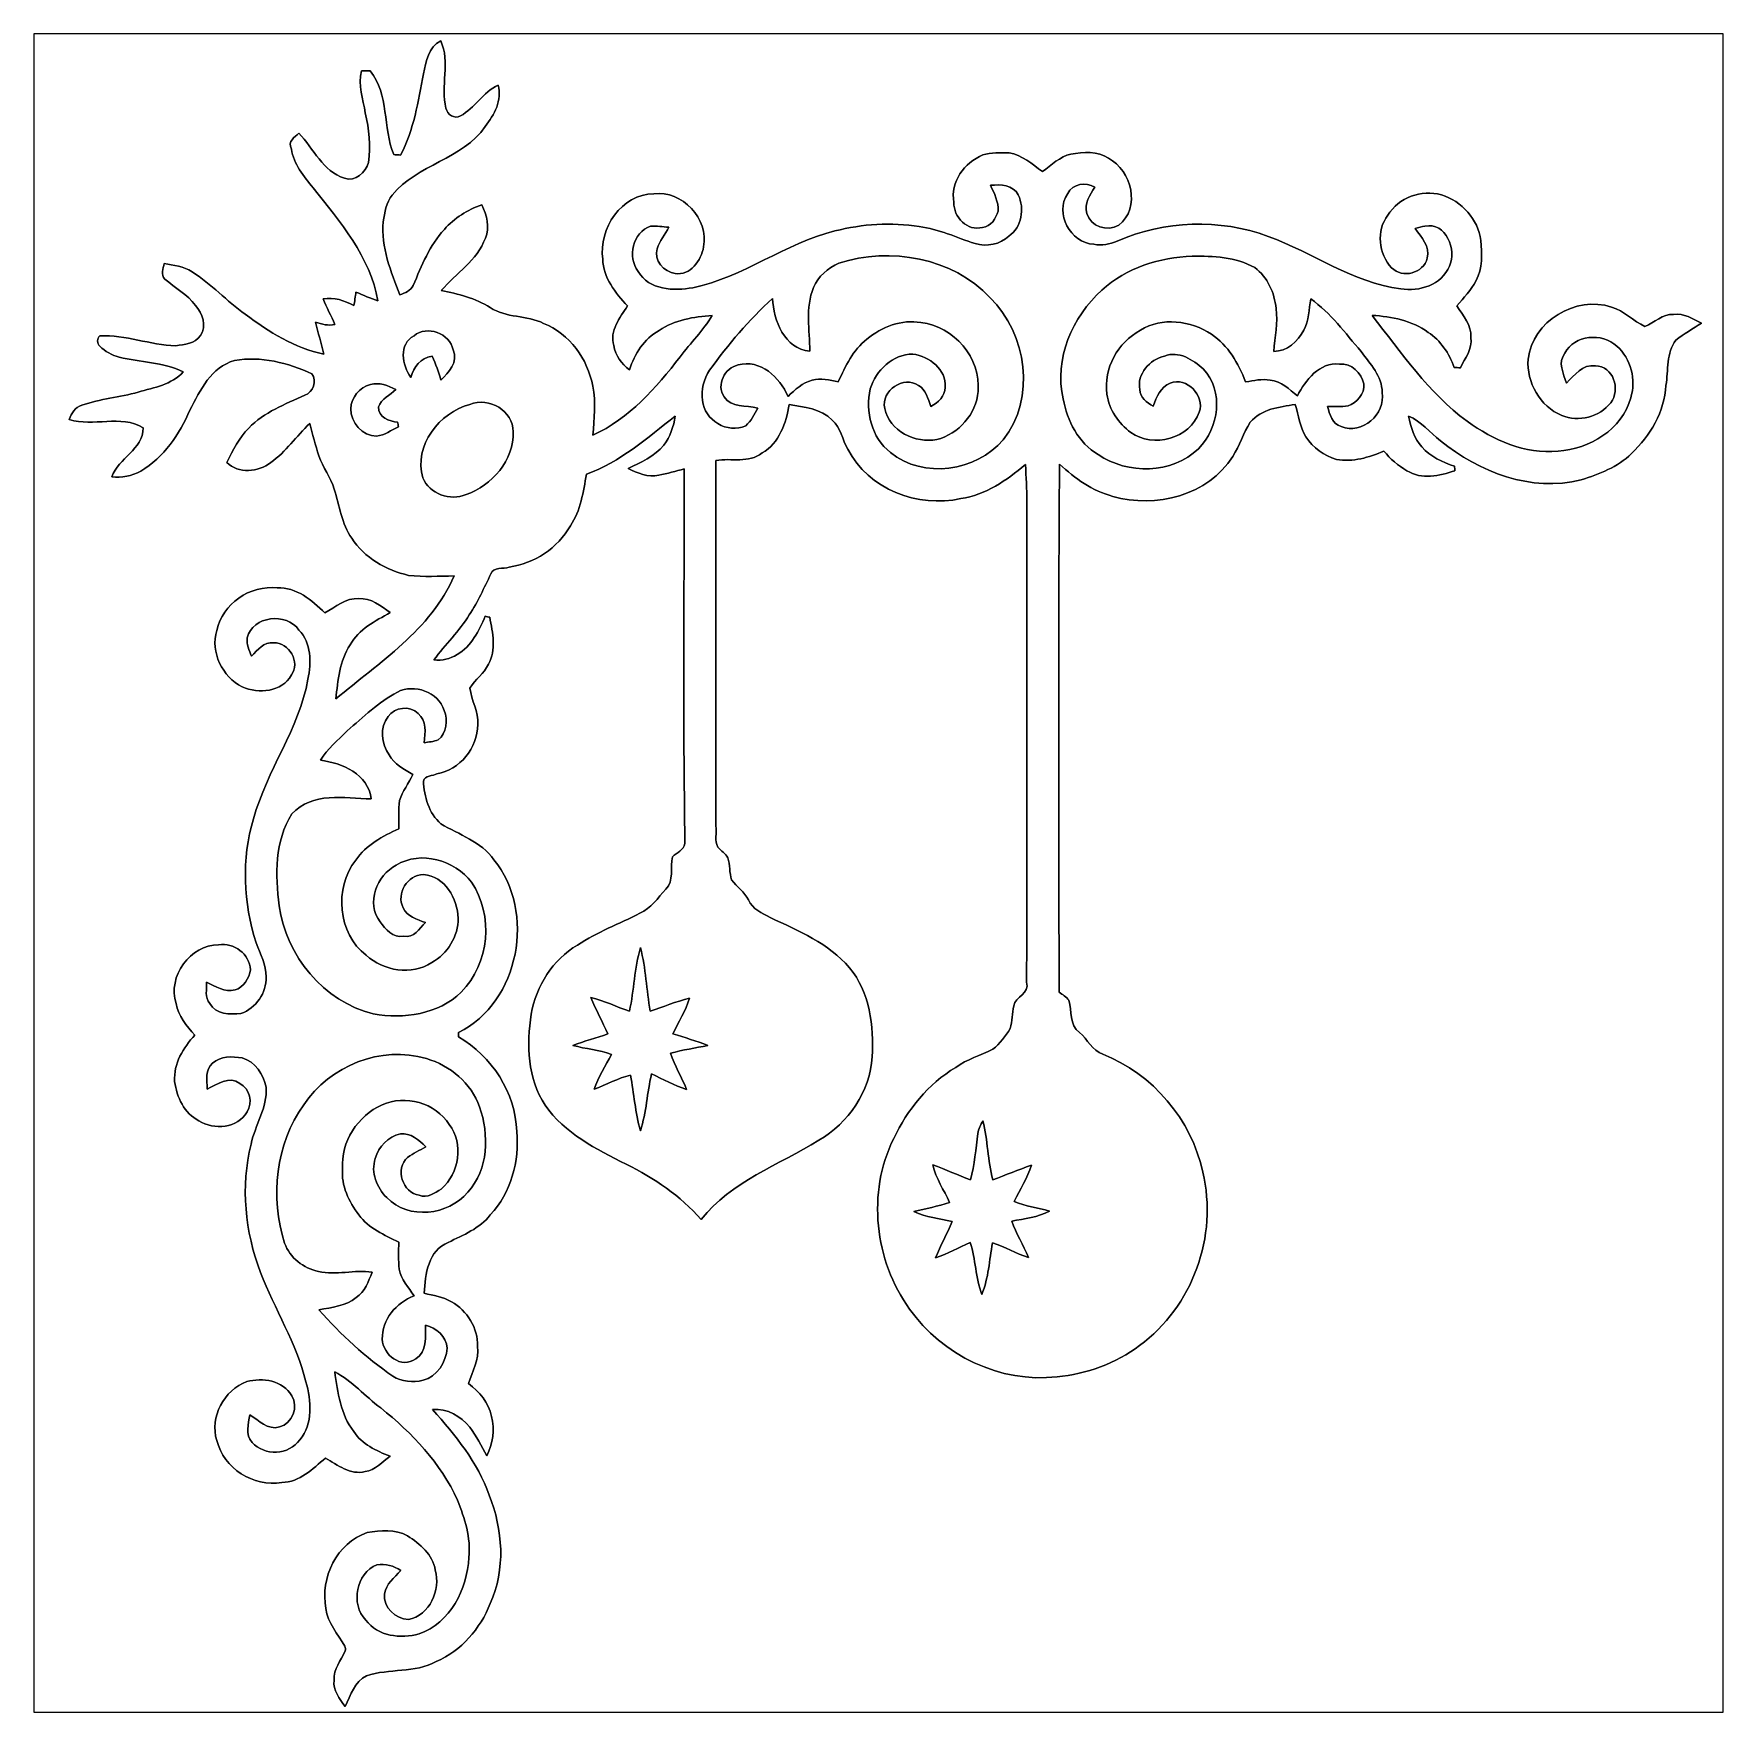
# Model space of a CAD drawing. Header units: centimetres. Extents: x -16.8 to 16.8, y -16.7 to 16.7.
import ezdxf

# ---------------------------------------------------------------- set-up
doc = ezdxf.new("R2010")
doc.units = ezdxf.units.CM
doc.header["$MEASUREMENT"] = 0
doc.layers.add('Layer 1', color=7, linetype='Continuous')

msp = doc.modelspace()

# ---------------------------------------------------------------- linework, layer by layer
at = {"layer": 'Layer 1', "color": 7}
for points, knots in [([(-16.77458, 16.66875), (-16.77458, 16.66875), (16.77458, 16.66875), (16.77458, 16.66875), (16.77458, 16.66875), (16.77458, 16.66875), (16.77458, -16.66875), (16.77458, -16.66875), (16.77458, -16.66875), (16.77458, -16.66875), (-16.77458, -16.66875), (-16.77458, -16.66875), (-16.77458, -16.66875), (-16.77458, -16.66875), (-16.77458, 16.66875), (-16.77458, 16.66875), (-16.77458, 16.66875), (-16.77458, 16.66875), (-16.77458, 16.66875), (-16.77458, 16.66875)], [0, 0, 0, 0, 0.16666667, 0.16666667, 0.16666667, 0.16666667, 0.33333333, 0.33333333, 0.33333333, 0.33333333, 0.5, 0.5, 0.5, 0.5, 0.66666667, 0.66666667, 0.66666667, 0.66666667, 1, 1, 1, 1]), ([(-9.03534, 15.87429), (-9.14788, 15.32784), (-9.22126, 14.7574), (-9.49078, 14.25998), (-9.49078, 14.25998), (-9.52465, 14.2621), (-9.59203, 14.26669), (-9.62554, 14.2688), (-9.62554, 14.2688), (-9.85273, 14.80432), (-9.70809, 15.46366), (-10.09438, 15.93286), (-10.09438, 15.93286), (-10.15259, 15.9318), (-10.2108, 15.93109), (-10.26866, 15.93039), (-10.26866, 15.93039), (-10.34274, 15.65169), (-10.23444, 15.37159), (-10.19104, 15.09712), (-10.19104, 15.09712), (-10.11767, 14.77645), (-10.07463, 14.44272), (-10.12825, 14.11534), (-10.12825, 14.11534), (-10.18399, 13.91779), (-10.38931, 13.71953), (-10.60626, 13.80031), (-10.60626, 13.80031), (-11.03207, 13.93613), (-11.22257, 14.38839), (-11.50796, 14.69531), (-11.50796, 14.69531), (-11.59651, 14.61417), (-11.73833, 14.53409), (-11.65684, 14.37993), (-11.65684, 14.37993), (-11.6205, 14.07442), (-11.4046, 13.843), (-11.22927, 13.60664), (-11.22927, 13.60664), (-10.68599, 12.93707), (-10.09544, 12.23645), (-9.93951, 11.36156), (-9.93951, 11.36156), (-10.08839, 11.4113), (-10.2295, 11.48151), (-10.37766, 11.53407), (-10.37766, 11.53407), (-10.38719, 11.46881), (-10.40624, 11.33828), (-10.41576, 11.27301), (-10.41576, 11.27301), (-10.60697, 11.36685), (-10.81088, 11.44341), (-11.03066, 11.4046), (-11.03066, 11.4046), (-10.95904, 11.23139), (-10.86838, 11.06629), (-10.79465, 10.89413), (-10.79465, 10.89413), (-10.92553, 10.86556), (-11.0557, 10.89695), (-11.17882, 10.94176), (-11.17882, 10.94176), (-11.13084, 10.72762), (-11.06276, 10.51877), (-11.01266, 10.30534), (-11.01266, 10.30534), (-11.5951, 10.41929), (-12.10451, 10.75161), (-12.57547, 11.09663), (-12.57547, 11.09663), (-12.94095, 11.36191), (-13.25104, 11.6967), (-13.63204, 11.94153), (-13.63204, 11.94153), (-13.79643, 12.04948), (-13.99822, 12.07311), (-14.18661, 12.10874), (-14.18661, 12.10874), (-14.20601, 12.00714), (-14.26175, 11.87909), (-14.16897, 11.79618), (-14.16897, 11.79618), (-13.96965, 11.61944), (-13.7227, 11.49421), (-13.56431, 11.2716), (-13.56431, 11.2716), (-13.42672, 11.11779), (-13.33218, 10.86273), (-13.46271, 10.67647), (-13.46271, 10.67647), (-13.56819, 10.51454), (-13.78409, 10.49514), (-13.95695, 10.47397), (-13.95695, 10.47397), (-14.4653, 10.48385), (-14.95108, 10.69587), (-15.4626, 10.67047), (-15.4626, 10.67047), (-15.52363, 10.62143), (-15.52081, 10.51595), (-15.46296, 10.46551), (-15.46296, 10.46551), (-15.35853, 10.36038), (-15.22624, 10.28277), (-15.08231, 10.24678), (-15.08231, 10.24678), (-14.65898, 10.14201), (-14.20742, 10.14695), (-13.80737, 9.95645), (-13.80737, 9.95645), (-14.03138, 9.6968), (-14.38663, 9.64318), (-14.69884, 9.55287), (-14.69884, 9.55287), (-15.06784, 9.44562), (-15.45943, 9.4234), (-15.82032, 9.28899), (-15.82032, 9.28899), (-15.9579, 9.25407), (-16.02458, 9.12883), (-16.07044, 9.00783), (-16.07044, 9.00783), (-15.59031, 8.85578), (-15.05303, 9.10907), (-14.59936, 8.84449), (-14.59936, 8.84449), (-14.60676, 8.40564), (-15.09113, 8.24547), (-15.22659, 7.86765), (-15.22659, 7.86765), (-15.02904, 7.84437), (-14.82549, 7.88564), (-14.65086, 7.98019), (-14.65086, 7.98019), (-14.19296, 8.25606), (-13.87969, 8.71044), (-13.67261, 9.19445), (-13.67261, 9.19445), (-13.47364, 9.5885), (-13.24928, 10.05099), (-12.78855, 10.17764), (-12.78855, 10.17764), (-12.26538, 10.27395), (-11.72563, 10.13037), (-11.25079, 9.91411), (-11.25079, 9.91411), (-11.14284, 9.77512), (-11.23068, 9.54899), (-11.39049, 9.48902), (-11.39049, 9.48902), (-11.78172, 9.31016), (-12.20223, 9.15494), (-12.50633, 8.83744), (-12.50633, 8.83744), (-12.69506, 8.64164), (-12.82418, 8.39964), (-12.9413, 8.15657), (-12.9413, 8.15657), (-12.71094, 7.91563), (-12.31935, 7.9696), (-12.06782, 8.15093), (-12.06782, 8.15093), (-11.77219, 8.37071), (-11.55171, 8.67022), (-11.29559, 8.93092), (-11.29559, 8.93092), (-11.23809, 8.71467), (-11.18306, 8.49806), (-11.11179, 8.28569), (-11.11179, 8.28569), (-11.03101, 8.05603), (-10.8779, 7.85883), (-10.80805, 7.62459), (-10.80805, 7.62459), (-10.70222, 7.29756), (-10.66271, 6.93737), (-10.45986, 6.65057), (-10.45986, 6.65057), (-10.21221, 6.25651), (-9.77547, 6.01416), (-9.33097, 5.9115), (-9.33097, 5.9115), (-9.03041, 5.8734), (-8.72666, 5.90021), (-8.42469, 5.8995), (-8.42469, 5.8995), (-8.89882, 4.83059), (-9.90953, 4.18042), (-10.77666, 3.45899), (-10.77666, 3.45899), (-10.73291, 3.82552), (-10.70504, 4.21605), (-10.4902, 4.53002), (-10.4902, 4.53002), (-10.32334, 4.8454), (-9.99067, 5.00345), (-9.69504, 5.17243), (-9.69504, 5.17243), (-9.88589, 5.29766), (-10.07463, 5.46735), (-10.31981, 5.45006), (-10.31981, 5.45006), (-10.57875, 5.47194), (-10.77877, 5.27897), (-10.99397, 5.16819), (-10.99397, 5.16819), (-11.2522, 5.4169), (-11.55876, 5.6836), (-11.94153, 5.66138), (-11.94153, 5.66138), (-12.4781, 5.72488), (-13.02985, 5.34705), (-13.14238, 4.81647), (-13.14238, 4.81647), (-13.27221, 4.38785), (-13.02914, 3.89537), (-12.63579, 3.69852), (-12.63579, 3.69852), (-12.30806, 3.55565), (-11.84839, 3.5881), (-11.65931, 3.93312), (-11.65931, 3.93312), (-11.4681, 4.17618), (-11.71222, 4.5907), (-12.01032, 4.57059), (-12.01032, 4.57059), (-12.20893, 4.59634), (-12.32429, 4.42595), (-12.44988, 4.30953), (-12.44988, 4.30953), (-12.50033, 4.42278), (-12.5476, 4.54096), (-12.53984, 4.66866), (-12.53984, 4.66866), (-12.42801, 5.11175), (-11.75844, 5.18089), (-11.50867, 4.82459), (-11.50867, 4.82459), (-11.25961, 4.56812), (-11.26349, 4.17865), (-11.32981, 3.85092), (-11.32981, 3.85092), (-11.50514, 2.86067), (-12.14861, 2.04188), (-12.40861, 1.07915), (-12.40861, 1.07915), (-12.65484, 0.27728), (-12.61463, -0.59443), (-12.35922, -1.38889), (-12.35922, -1.38889), (-12.28302, -1.61043), (-12.15425, -1.82104), (-12.16166, -2.0641), (-12.16166, -2.0641), (-12.15002, -2.37984), (-12.35992, -2.69064), (-12.66225, -2.78836), (-12.66225, -2.78836), (-12.87427, -2.81764), (-13.15967, -2.80564), (-13.28173, -2.59362), (-13.28173, -2.59362), (-13.38509, -2.47227), (-13.33571, -2.30822), (-13.34488, -2.16747), (-13.34488, -2.16747), (-13.1639, -2.24473), (-12.9861, -2.37808), (-12.77655, -2.32339), (-12.77655, -2.32339), (-12.60757, -2.27083), (-12.49645, -2.08986), (-12.47069, -1.92158), (-12.47069, -1.92158), (-12.49116, -1.61325), (-12.79737, -1.37054), (-13.10428, -1.42981), (-13.10428, -1.42981), (-13.66802, -1.41711), (-14.12487, -2.06234), (-13.94742, -2.59151), (-13.94742, -2.59151), (-13.90262, -2.84021), (-13.74281, -3.04094), (-13.57454, -3.2198), (-13.57454, -3.2198), (-13.80596, -3.46957), (-14.0014, -3.78672), (-13.97811, -4.14091), (-13.97811, -4.14091), (-13.93472, -4.45206), (-13.79044, -4.7752), (-13.49516, -4.92231), (-13.49516, -4.92231), (-13.19565, -5.10999), (-12.72469, -5.07118), (-12.53843, -4.74627), (-12.53843, -4.74627), (-12.41566, -4.55789), (-12.48375, -4.28731), (-12.68166, -4.17971), (-12.68166, -4.17971), (-12.89403, -4.01532), (-13.13251, -4.19806), (-13.33359, -4.29084), (-13.33359, -4.29084), (-13.33006, -4.11727), (-13.38121, -3.90102), (-13.22352, -3.78037), (-13.22352, -3.78037), (-13.07183, -3.62585), (-12.82982, -3.64525), (-12.63474, -3.67312), (-12.63474, -3.67312), (-12.37686, -3.74438), (-12.21634, -4.00791), (-12.1599, -4.25556), (-12.1599, -4.25556), (-12.1352, -4.65949), (-12.37827, -5.00239), (-12.45835, -5.38551), (-12.45835, -5.38551), (-12.67178, -6.22582), (-12.579, -7.12717), (-12.27208, -7.93221), (-12.27208, -7.93221), (-11.99303, -8.66493), (-11.55841, -9.33697), (-11.37179, -10.10461), (-11.37179, -10.10461), (-11.26278, -10.47926), (-11.22539, -10.94352), (-11.49421, -11.26102), (-11.49421, -11.26102), (-11.70587, -11.56088), (-12.20011, -11.58593), (-12.43789, -11.30829), (-12.43789, -11.30829), (-12.57653, -11.1566), (-12.51585, -10.94176), (-12.48375, -10.76078), (-12.48375, -10.76078), (-12.30207, -10.87367), (-12.13238, -11.07123), (-11.89355, -11.00349), (-11.89355, -11.00349), (-11.64202, -10.93682), (-11.51079, -10.60203), (-11.6526, -10.38225), (-11.6526, -10.38225), (-11.82405, -10.07886), (-12.2361, -10.01713), (-12.54513, -10.10214), (-12.54513, -10.10214), (-12.99492, -10.27254), (-13.28949, -10.80452), (-13.14027, -11.27196), (-13.14027, -11.27196), (-13.00409, -11.82264), (-12.41178, -12.20329), (-11.85122, -12.10416), (-11.85122, -12.10416), (-11.4935, -12.10169), (-11.23703, -11.83252), (-10.98268, -11.62015), (-10.98268, -11.62015), (-10.74385, -11.76055), (-10.48844, -11.96128), (-10.19316, -11.89037), (-10.19316, -11.89037), (-9.99596, -11.85651), (-9.85203, -11.70305), (-9.70033, -11.58557), (-9.70033, -11.58557), (-9.97126, -11.47374), (-10.25525, -11.34745), (-10.42176, -11.0931), (-10.42176, -11.0931), (-10.68211, -10.75126), (-10.73961, -10.31699), (-10.79923, -9.90494), (-10.79923, -9.90494), (-10.45598, -10.09086), (-10.19422, -10.39178), (-9.88519, -10.62567), (-9.88519, -10.62567), (-9.26148, -11.12308), (-8.69103, -11.72034), (-8.36119, -12.45623), (-8.36119, -12.45623), (-8.21655, -12.81783), (-8.09202, -13.20377), (-8.13506, -13.59852), (-8.13506, -13.59852), (-8.16892, -14.22647), (-8.50089, -14.88934), (-9.12319, -15.11371), (-9.12319, -15.11371), (-9.48761, -15.2079), (-9.94375, -15.16944), (-10.18152, -14.83783), (-10.18152, -14.83783), (-10.48844, -14.52069), (-10.37625, -13.90862), (-9.95998, -13.73964), (-9.95998, -13.73964), (-9.79382, -13.71847), (-9.62343, -13.75869), (-9.4869, -13.85429), (-9.4869, -13.85429), (-9.61249, -13.99364), (-9.77935, -14.12169), (-9.81146, -14.31713), (-9.81146, -14.31713), (-9.84109, -14.58101), (-9.58956, -14.81914), (-9.33591, -14.82619), (-9.33591, -14.82619), (-8.91469, -14.7507), (-8.68574, -14.23352), (-8.80216, -13.84617), (-8.80216, -13.84617), (-8.84943, -13.53785), (-9.10696, -13.32159), (-9.35602, -13.16708), (-9.35602, -13.16708), (-9.59379, -13.02385), (-9.89154, -13.05842), (-10.15259, -13.09793), (-10.15259, -13.09793), (-10.75408, -13.30537), (-11.09486, -13.99716), (-10.97421, -14.60959), (-10.97421, -14.60959), (-10.94916, -14.90133), (-10.72691, -15.11124), (-10.59921, -15.35994), (-10.59921, -15.35994), (-10.58016, -15.38887), (-10.57839, -15.41921), (-10.59392, -15.45096), (-10.59392, -15.45096), (-10.67153, -15.64358), (-10.82604, -15.81221), (-10.81123, -16.03375), (-10.81123, -16.03375), (-10.83698, -16.23836), (-10.70222, -16.39817), (-10.59392, -16.55233), (-10.59392, -16.55233), (-10.48138, -16.33185), (-10.40871, -16.05844), (-10.16494, -15.94485), (-10.16494, -15.94485), (-9.71585, -15.79421), (-9.20856, -15.89652), (-8.78134, -15.66298), (-8.78134, -15.66298), (-8.28569, -15.44496), (-7.90822, -15.01105), (-7.71137, -14.51222), (-7.71137, -14.51222), (-7.40234, -13.83277), (-7.45843, -13.03726), (-7.73077, -12.35498), (-7.73077, -12.35498), (-7.95902, -11.70446), (-8.40775, -11.16824), (-8.85402, -10.65601), (-8.85402, -10.65601), (-8.5665, -10.62567), (-8.29098, -10.78971), (-8.11636, -11.00878), (-8.11636, -11.00878), (-7.98371, -11.18694), (-7.88211, -11.38449), (-7.77628, -11.57887), (-7.77628, -11.57887), (-7.66657, -11.3351), (-7.60483, -11.05359), (-7.68597, -10.79182), (-7.68597, -10.79182), (-7.73536, -10.5156), (-7.93115, -10.30817), (-8.1407, -10.13883), (-8.1407, -10.13883), (-8.06485, -9.89789), (-7.9308, -9.66399), (-7.96219, -9.40294), (-7.96219, -9.40294), (-7.95267, -9.03993), (-8.16681, -8.69139), (-8.48078, -8.51606), (-8.48078, -8.51606), (-8.64517, -8.41516), (-8.84096, -8.39505), (-9.02335, -8.34425), (-9.02335, -8.34425), (-8.99901, -7.97242), (-8.94433, -7.49476), (-8.54322, -7.33707), (-8.54322, -7.33707), (-8.24477, -7.18891), (-7.91951, -7.06296), (-7.7089, -6.79027), (-7.7089, -6.79027), (-7.29721, -6.35), (-7.12964, -5.72594), (-7.18361, -5.13362), (-7.18361, -5.13362), (-7.21325, -4.35963), (-7.67327, -3.64102), (-8.33826, -3.25402), (-8.33826, -3.25402), (-8.33826, -3.23286), (-8.3379, -3.19123), (-8.33755, -3.17006), (-8.33755, -3.17006), (-7.12929, -2.55729), (-6.79344, -0.7747), (-7.63799, 0.26458), (-7.63799, 0.26458), (-7.8927, 0.62195), (-8.32661, 0.76482), (-8.69103, 0.97649), (-8.69103, 0.97649), (-8.92775, 1.18357), (-9.02476, 1.52012), (-9.03534, 1.82563), (-9.03534, 1.82563), (-9.02335, 1.94592), (-8.83744, 1.92017), (-8.77076, 1.97026), (-8.77076, 1.97026), (-8.31391, 2.04858), (-7.95443, 2.48497), (-7.95973, 2.94711), (-7.95973, 2.94711), (-7.93609, 3.20287), (-8.08567, 3.42724), (-8.11283, 3.67348), (-8.11283, 3.67348), (-8.01158, 3.84634), (-7.83026, 3.96028), (-7.74771, 4.1469), (-7.74771, 4.1469), (-7.58084, 4.42948), (-7.66374, 4.77626), (-7.72019, 5.07965), (-7.72019, 5.07965), (-7.74241, 5.08459), (-7.78722, 5.09517), (-7.80944, 5.10011), (-7.80944, 5.10011), (-7.87365, 4.95441), (-7.93679, 4.80695), (-8.02993, 4.67677), (-8.02993, 4.67677), (-8.18974, 4.40302), (-8.50371, 4.19382), (-8.82862, 4.23369), (-8.82862, 4.23369), (-8.60143, 4.53743), (-8.32626, 4.80413), (-8.12624, 5.12833), (-8.12624, 5.12833), (-7.95373, 5.38268), (-7.83414, 5.66596), (-7.69726, 5.93972), (-7.69726, 5.93972), (-7.64963, 6.09106), (-7.44326, 6.02897), (-7.33637, 6.07589), (-7.33637, 6.07589), (-6.83507, 6.14327), (-6.36976, 6.45654), (-6.11823, 6.89539), (-6.11823, 6.89539), (-5.91785, 7.19808), (-5.85611, 7.56849), (-5.80178, 7.92127), (-5.80178, 7.92127), (-5.12904, 8.15975), (-4.59211, 8.64764), (-4.03472, 9.07415), (-4.03472, 9.07415), (-4.06647, 8.86742), (-4.13879, 8.66634), (-4.26403, 8.49701), (-4.26403, 8.49701), (-4.4517, 8.27793), (-4.7177, 8.15516), (-4.97417, 8.03663), (-4.97417, 8.03663), (-4.78719, 7.94279), (-4.5787, 7.8486), (-4.36457, 7.90399), (-4.36457, 7.90399), (-4.19347, 7.93574), (-4.02449, 7.97983), (-3.85657, 8.02499), (-3.85657, 8.02499), (-3.85904, 5.54531), (-3.88267, 3.06388), (-3.84387, 0.58455), (-3.84387, 0.58455), (-3.86821, 0.45791), (-4.00156, 0.39934), (-4.09187, 0.32314), (-4.09187, 0.32314), (-4.13985, 0.11465), (-4.05483, -0.15769), (-4.22522, -0.32279), (-4.22522, -0.32279), (-4.38115, -0.49636), (-4.51697, -0.69991), (-4.73816, -0.79763), (-4.73816, -0.79763), (-5.1495, -1.01318), (-5.58906, -1.1744), (-5.97853, -1.43157), (-5.97853, -1.43157), (-6.46818, -1.72544), (-6.80085, -2.24331), (-6.8961, -2.80388), (-6.8961, -2.80388), (-6.9917, -3.4096), (-6.97195, -4.08234), (-6.61952, -4.60975), (-6.61952, -4.60975), (-6.23429, -5.17384), (-5.60317, -5.48322), (-5.01086, -5.78414), (-5.01086, -5.78414), (-4.45699, -6.0639), (-3.93277, -6.41103), (-3.52108, -6.88093), (-3.52108, -6.88093), (-2.92347, -6.11928), (-1.97873, -5.80461), (-1.18322, -5.3086), (-1.18322, -5.3086), (-0.59725, -4.9657), (-0.16087, -4.33917), (-0.12806, -3.6509), (-0.12806, -3.6509), (-0.08961, -3.04094), (-0.16969, -2.36714), (-0.57714, -1.88172), (-0.57714, -1.88172), (-0.99025, -1.39665), (-1.5875, -1.14759), (-2.15018, -0.88441), (-2.15018, -0.88441), (-2.31563, -0.79975), (-2.50261, -0.71367), (-2.58304, -0.53552), (-2.58304, -0.53552), (-2.66136, -0.37783), (-2.80917, -0.2727), (-2.91606, -0.13794), (-2.91606, -0.13794), (-2.96086, 0.00529), (-2.95204, 0.16016), (-2.98979, 0.30374), (-2.98979, 0.30374), (-3.03918, 0.38841), (-3.1309, 0.43744), (-3.18805, 0.51611), (-3.18805, 0.51611), (-3.27096, 0.63535), (-3.20181, 0.80257), (-3.23144, 0.93416), (-3.23144, 0.93416), (-3.2258, 3.35421), (-3.2258, 5.77391), (-3.23074, 8.19397), (-3.23074, 8.19397), (-2.92382, 8.24653), (-2.57316, 8.13188), (-2.31069, 8.34214), (-2.31069, 8.34214), (-1.97591, 8.54146), (-1.82527, 8.93727), (-1.77729, 9.30698), (-1.77729, 9.30698), (-1.48096, 9.25301), (-1.13983, 9.2269), (-0.91863, 8.99477), (-0.91863, 8.99477), (-0.74507, 8.84837), (-0.72461, 8.60319), (-0.60713, 8.41939), (-0.60713, 8.41939), (-0.20814, 7.61965), (0.7874, 7.24817), (1.63583, 7.43656), (1.63583, 7.43656), (2.12831, 7.50993), (2.54353, 7.80027), (2.91712, 8.11142), (2.91712, 8.11142), (2.95346, 7.62529), (2.94781, 7.13705), (2.94711, 6.64986), (2.94711, 6.64986), (2.93934, 3.70981), (2.95487, 0.76976), (2.9404, -2.16994), (2.9404, -2.16994), (3.00602, -2.4003), (2.72274, -2.45075), (2.68464, -2.63948), (2.68464, -2.63948), (2.65077, -2.78765), (2.65254, -2.94181), (2.61796, -3.09033), (2.61796, -3.09033), (2.51813, -3.23709), (2.41406, -3.39231), (2.27154, -3.50167), (2.27154, -3.50167), (2.02882, -3.62832), (1.75577, -3.69535), (1.53388, -3.86221), (1.53388, -3.86221), (0.98601, -4.18747), (0.57362, -4.70394), (0.30268, -5.27473), (0.30268, -5.27473), (-0.23072, -6.34506), (-0.08149, -7.69937), (0.61807, -8.65999), (0.61807, -8.65999), (1.26436, -9.58321), (2.4197, -10.13707), (3.54577, -10.00689), (3.54577, -10.00689), (4.13526, -9.95186), (4.71382, -9.74725), (5.18336, -9.38213), (5.18336, -9.38213), (6.23676, -8.62154), (6.74652, -7.20478), (6.43855, -5.94395), (6.43855, -5.94395), (6.22018, -4.89656), (5.44407, -3.99098), (4.45276, -3.59586), (4.45276, -3.59586), (4.24356, -3.52425), (4.15219, -3.30412), (3.99415, -3.16689), (3.99415, -3.16689), (3.7786, -3.02295), (3.84775, -2.73967), (3.78107, -2.52801), (3.78107, -2.52801), (3.73239, -2.4578), (3.65196, -2.41864), (3.58599, -2.36714), (3.58599, -2.36714), (3.58316, 1.12959), (3.56447, 4.62668), (3.59586, 8.12341), (3.59586, 8.12341), (3.89572, 7.83414), (4.24744, 7.5886), (4.65455, 7.48136), (4.65455, 7.48136), (5.50086, 7.23265), (6.55108, 7.49688), (7.03368, 8.27546), (7.03368, 8.27546), (7.1822, 8.48431), (7.23865, 8.74113), (7.38329, 8.95138), (7.38329, 8.95138), (7.60201, 9.21738), (7.96078, 9.25548), (8.27581, 9.30804), (8.27581, 9.30804), (8.3372, 9.09002), (8.36859, 8.86001), (8.48819, 8.66281), (8.48819, 8.66281), (8.62683, 8.44656), (8.84767, 8.28357), (9.09496, 8.21372), (9.09496, 8.21372), (9.4174, 8.15975), (9.74196, 8.25006), (10.03547, 8.38024), (10.03547, 8.38024), (10.16388, 8.22431), (10.31699, 8.08955), (10.49479, 7.99077), (10.49479, 7.99077), (10.78195, 7.80309), (11.14354, 7.89234), (11.44834, 7.98971), (11.44834, 7.98971), (11.44623, 8.01194), (11.44129, 8.05568), (11.43882, 8.07755), (11.43882, 8.07755), (11.2014, 8.16151), (10.95904, 8.26805), (10.79112, 8.46243), (10.79112, 8.46243), (10.63942, 8.63177), (10.57028, 8.85613), (10.52689, 9.07486), (10.52689, 9.07486), (10.77912, 8.97149), (10.94916, 8.74783), (11.16048, 8.58591), (11.16048, 8.58591), (11.92918, 7.95902), (12.95964, 7.55826), (13.95624, 7.8105), (13.95624, 7.8105), (14.31255, 7.92339), (14.68226, 8.05921), (14.95143, 8.3312), (14.95143, 8.3312), (15.33137, 8.67939), (15.60442, 9.16481), (15.63793, 9.68516), (15.63793, 9.68516), (15.6845, 9.98502), (15.64322, 10.32863), (15.83372, 10.58651), (15.83372, 10.58651), (15.99494, 10.71033), (16.17345, 10.80946), (16.34314, 10.92165), (16.34314, 10.92165), (16.16816, 11.00631), (15.99247, 11.12661), (15.78822, 11.09557), (15.78822, 11.09557), (15.56526, 11.10721), (15.41251, 10.92941), (15.2213, 10.8525), (15.2213, 10.8525), (14.98988, 10.96328), (14.80679, 11.1693), (14.55561, 11.23985), (14.55561, 11.23985), (13.84864, 11.47798), (12.9854, 10.95622), (12.90038, 10.20833), (12.90038, 10.20833), (12.86792, 9.7476), (13.13427, 9.26606), (13.56854, 9.08791), (13.56854, 9.08791), (13.89839, 8.94856), (14.32384, 9.05545), (14.54009, 9.34156), (14.54009, 9.34156), (14.74188, 9.59802), (14.59477, 10.07498), (14.23635, 10.07357), (14.23635, 10.07357), (13.97741, 10.11273), (13.8236, 9.88377), (13.66061, 9.73243), (13.66061, 9.73243), (13.60664, 9.91623), (13.47893, 10.14801), (13.63169, 10.32228), (13.63169, 10.32228), (13.81831, 10.69587), (14.36687, 10.73397), (14.66356, 10.46551), (14.66356, 10.46551), (14.94437, 10.21327), (15.05091, 9.79734), (14.93767, 9.43716), (14.93767, 9.43716), (14.77116, 8.8078), (14.1157, 8.42045), (13.49446, 8.37847), (13.49446, 8.37847), (12.83758, 8.31885), (12.20858, 8.59578), (11.68859, 8.9729), (11.68859, 8.9729), (10.92059, 9.53558), (10.38472, 10.33921), (9.80122, 11.07616), (9.80122, 11.07616), (10.18999, 11.05323), (10.59497, 10.97209), (10.9153, 10.73785), (10.9153, 10.73785), (11.16224, 10.57663), (11.33334, 10.31946), (11.42894, 10.04358), (11.42894, 10.04358), (11.47022, 10.04041), (11.5122, 10.03723), (11.55453, 10.03406), (11.55453, 10.03406), (11.65154, 10.2235), (11.79301, 10.40906), (11.76408, 10.63519), (11.76408, 10.63519), (11.78454, 10.88461), (11.60427, 11.06876), (11.48468, 11.26596), (11.48468, 11.26596), (11.61909, 11.42718), (11.77255, 11.57676), (11.86568, 11.76796), (11.86568, 11.76796), (11.99974, 12.00856), (11.98104, 12.29854), (11.96269, 12.56312), (11.96269, 12.56312), (11.91013, 12.98787), (11.57781, 13.34206), (11.17741, 13.47117), (11.17741, 13.47117), (10.78018, 13.57947), (10.32933, 13.41826), (10.11343, 13.06371), (10.11343, 13.06371), (9.87919, 12.75927), (9.92858, 12.29466), (10.18893, 12.02302), (10.18893, 12.02302), (10.40342, 11.79759), (10.82146, 11.91154), (10.89801, 12.2107), (10.89801, 12.2107), (10.96116, 12.44776), (10.77524, 12.62627), (10.65742, 12.80336), (10.65742, 12.80336), (10.72127, 12.8203), (10.78512, 12.83899), (10.85144, 12.8464), (10.85144, 12.8464), (11.26772, 12.93883), (11.49103, 12.37121), (11.33616, 12.05301), (11.33616, 12.05301), (11.18059, 11.68118), (10.74314, 11.53936), (10.3699, 11.60498), (10.3699, 11.60498), (9.41317, 11.72351), (8.62612, 12.32076), (7.73994, 12.6432), (7.73994, 12.6432), (6.77862, 13.00198), (5.67761, 12.96458), (4.74133, 12.54795), (4.74133, 12.54795), (4.59246, 12.48974), (4.43336, 12.45235), (4.2739, 12.48869), (4.2739, 12.48869), (3.81318, 12.51373), (3.48615, 13.10499), (3.75708, 13.49446), (3.75708, 13.49446), (3.85727, 13.69413), (4.11621, 13.72976), (4.29542, 13.62392), (4.29542, 13.62392), (4.20229, 13.46694), (4.07176, 13.29796), (4.13985, 13.10181), (4.13985, 13.10181), (4.21464, 12.84252), (4.53743, 12.72857), (4.77097, 12.86475), (4.77097, 12.86475), (5.2137, 13.20871), (5.02814, 13.95836), (4.56636, 14.19613), (4.56636, 14.19613), (4.34693, 14.34782), (4.06929, 14.31819), (3.82094, 14.27974), (3.82094, 14.27974), (3.6008, 14.22788), (3.43112, 14.06278), (3.25579, 13.93084), (3.25579, 13.93084), (3.04941, 14.07442), (2.85115, 14.2681), (2.59221, 14.30302), (2.59221, 14.30302), (2.41794, 14.30972), (2.23696, 14.31396), (2.06939, 14.26175), (2.06939, 14.26175), (1.70815, 14.10652), (1.41711, 13.73011), (1.49895, 13.31807), (1.49895, 13.31807), (1.48131, 13.03267), (1.77024, 12.73246), (2.06481, 12.82418), (2.06481, 12.82418), (2.23908, 12.83723), (2.32763, 13.00162), (2.37843, 13.14556), (2.37843, 13.14556), (2.38866, 13.33218), (2.29623, 13.49516), (2.22497, 13.65885), (2.22497, 13.65885), (2.42288, 13.68002), (2.67511, 13.66591), (2.77601, 13.46694), (2.77601, 13.46694), (2.90513, 13.19812), (2.84551, 12.82488), (2.58904, 12.65096), (2.58904, 12.65096), (2.41512, 12.48092), (2.14771, 12.43506), (1.91841, 12.5028), (1.91841, 12.5028), (1.55046, 12.6178), (1.19698, 12.79278), (0.81033, 12.84111), (0.81033, 12.84111), (0.25471, 12.92401), (-0.32103, 12.89403), (-0.86466, 12.75186), (-0.86466, 12.75186), (-1.85773, 12.51021), (-2.68252, 11.83217), (-3.68653, 11.62579), (-3.68653, 11.62579), (-4.06506, 11.55488), (-4.55401, 11.57746), (-4.77308, 11.94823), (-4.77308, 11.94823), (-4.99216, 12.23398), (-4.87645, 12.72646), (-4.5279, 12.84817), (-4.5279, 12.84817), (-4.40655, 12.85628), (-4.28449, 12.83441), (-4.16313, 12.82488), (-4.16313, 12.82488), (-4.24039, 12.68342), (-4.34763, 12.55571), (-4.39491, 12.39979), (-4.39491, 12.39979), (-4.4704, 12.1726), (-4.25626, 11.938), (-4.03966, 11.90625), (-4.03966, 11.90625), (-3.73133, 11.86004), (-3.52249, 12.17013), (-3.47345, 12.43471), (-3.47345, 12.43471), (-3.3595, 12.99492), (-3.90349, 13.56572), (-4.46158, 13.48916), (-4.46158, 13.48916), (-5.10293, 13.49022), (-5.56154, 12.79419), (-5.47652, 12.19306), (-5.47652, 12.19306), (-5.46418, 11.82264), (-5.22887, 11.52031), (-4.98475, 11.2649), (-4.98475, 11.2649), (-5.13433, 11.02854), (-5.34529, 10.77524), (-5.25674, 10.47503), (-5.25674, 10.47503), (-5.22781, 10.27994), (-5.09834, 10.11308), (-4.94665, 9.99314), (-4.94665, 9.99314), (-4.84434, 10.30852), (-4.65384, 10.61226), (-4.35504, 10.77348), (-4.35504, 10.77348), (-4.04848, 10.98656), (-3.66783, 11.04829), (-3.30306, 11.0744), (-3.30306, 11.0744), (-3.47698, 10.77348), (-3.73274, 10.53148), (-3.93806, 10.25313), (-3.93806, 10.25313), (-4.41466, 9.63789), (-4.95159, 9.02547), (-5.67337, 8.69456), (-5.67337, 8.69456), (-5.6448, 9.01841), (-5.6067, 9.34826), (-5.67373, 9.66999), (-5.67373, 9.66999), (-5.77603, 10.20904), (-6.13339, 10.70963), (-6.65057, 10.91706), (-6.65057, 10.91706), (-6.98571, 11.08216), (-7.39387, 11.02219), (-7.71102, 11.22962), (-7.71102, 11.22962), (-8.00523, 11.4173), (-8.34461, 11.50549), (-8.68398, 11.56935), (-8.68398, 11.56935), (-8.38518, 11.90801), (-7.97489, 12.16872), (-7.80662, 12.60687), (-7.80662, 12.60687), (-7.71948, 12.82453), (-7.77205, 13.06865), (-7.88, 13.26868), (-7.88, 13.26868), (-8.16363, 13.17554), (-8.42398, 13.00727), (-8.62118, 12.78326), (-8.62118, 12.78326), (-8.91575, 12.46717), (-9.07168, 12.06041), (-9.24066, 11.67095), (-9.24066, 11.67095), (-9.28476, 11.56159), (-9.40611, 11.52737), (-9.50313, 11.48221), (-9.50313, 11.48221), (-9.68481, 11.94364), (-9.87884, 12.42977), (-9.83686, 12.93495), (-9.83686, 12.93495), (-9.80405, 13.11804), (-9.78041, 13.31912), (-9.65623, 13.46588), (-9.65623, 13.46588), (-9.16058, 14.07477), (-8.26311, 14.17391), (-7.80768, 14.82725), (-7.80768, 14.82725), (-7.63411, 15.05761), (-7.46513, 15.35254), (-7.55509, 15.65028), (-7.55509, 15.65028), (-7.84825, 15.50388), (-8.01829, 15.19484), (-8.30227, 15.03715), (-8.30227, 15.03715), (-8.42257, 14.96977), (-8.56227, 15.06537), (-8.59049, 15.18849), (-8.59049, 15.18849), (-8.70091, 15.62488), (-8.49842, 16.11101), (-8.69421, 16.53081), (-8.69421, 16.53081), (-8.93233, 16.40487), (-8.99336, 16.11771), (-9.03534, 15.87429)], [0, 0, 0, 0, 0.00340136, 0.00340136, 0.00340136, 0.00340136, 0.00680272, 0.00680272, 0.00680272, 0.00680272, 0.01020408, 0.01020408, 0.01020408, 0.01020408, 0.01360544, 0.01360544, 0.01360544, 0.01360544, 0.0170068, 0.0170068, 0.0170068, 0.0170068, 0.02040816, 0.02040816, 0.02040816, 0.02040816, 0.02380952, 0.02380952, 0.02380952, 0.02380952, 0.02721088, 0.02721088, 0.02721088, 0.02721088, 0.03061224, 0.03061224, 0.03061224, 0.03061224, 0.03401361, 0.03401361, 0.03401361, 0.03401361, 0.03741497, 0.03741497, 0.03741497, 0.03741497, 0.04081633, 0.04081633, 0.04081633, 0.04081633, 0.04421769, 0.04421769, 0.04421769, 0.04421769, 0.04761905, 0.04761905, 0.04761905, 0.04761905, 0.05102041, 0.05102041, 0.05102041, 0.05102041, 0.05442177, 0.05442177, 0.05442177, 0.05442177, 0.05782313, 0.05782313, 0.05782313, 0.05782313, 0.06122449, 0.06122449, 0.06122449, 0.06122449, 0.06462585, 0.06462585, 0.06462585, 0.06462585, 0.06802721, 0.06802721, 0.06802721, 0.06802721, 0.07142857, 0.07142857, 0.07142857, 0.07142857, 0.07482993, 0.07482993, 0.07482993, 0.07482993, 0.07823129, 0.07823129, 0.07823129, 0.07823129, 0.08163265, 0.08163265, 0.08163265, 0.08163265, 0.08503401, 0.08503401, 0.08503401, 0.08503401, 0.08843537, 0.08843537, 0.08843537, 0.08843537, 0.09183673, 0.09183673, 0.09183673, 0.09183673, 0.0952381, 0.0952381, 0.0952381, 0.0952381, 0.09863946, 0.09863946, 0.09863946, 0.09863946, 0.10204082, 0.10204082, 0.10204082, 0.10204082, 0.10544218, 0.10544218, 0.10544218, 0.10544218, 0.10884354, 0.10884354, 0.10884354, 0.10884354, 0.1122449, 0.1122449, 0.1122449, 0.1122449, 0.11564626, 0.11564626, 0.11564626, 0.11564626, 0.11904762, 0.11904762, 0.11904762, 0.11904762, 0.12244898, 0.12244898, 0.12244898, 0.12244898, 0.12585034, 0.12585034, 0.12585034, 0.12585034, 0.1292517, 0.1292517, 0.1292517, 0.1292517, 0.13265306, 0.13265306, 0.13265306, 0.13265306, 0.13605442, 0.13605442, 0.13605442, 0.13605442, 0.13945578, 0.13945578, 0.13945578, 0.13945578, 0.14285714, 0.14285714, 0.14285714, 0.14285714, 0.1462585, 0.1462585, 0.1462585, 0.1462585, 0.14965986, 0.14965986, 0.14965986, 0.14965986, 0.15306122, 0.15306122, 0.15306122, 0.15306122, 0.15646259, 0.15646259, 0.15646259, 0.15646259, 0.15986395, 0.15986395, 0.15986395, 0.15986395, 0.16326531, 0.16326531, 0.16326531, 0.16326531, 0.16666667, 0.16666667, 0.16666667, 0.16666667, 0.17006803, 0.17006803, 0.17006803, 0.17006803, 0.17346939, 0.17346939, 0.17346939, 0.17346939, 0.17687075, 0.17687075, 0.17687075, 0.17687075, 0.18027211, 0.18027211, 0.18027211, 0.18027211, 0.18367347, 0.18367347, 0.18367347, 0.18367347, 0.18707483, 0.18707483, 0.18707483, 0.18707483, 0.19047619, 0.19047619, 0.19047619, 0.19047619, 0.19387755, 0.19387755, 0.19387755, 0.19387755, 0.19727891, 0.19727891, 0.19727891, 0.19727891, 0.20068027, 0.20068027, 0.20068027, 0.20068027, 0.20408163, 0.20408163, 0.20408163, 0.20408163, 0.20748299, 0.20748299, 0.20748299, 0.20748299, 0.21088435, 0.21088435, 0.21088435, 0.21088435, 0.21428571, 0.21428571, 0.21428571, 0.21428571, 0.21768707, 0.21768707, 0.21768707, 0.21768707, 0.22108844, 0.22108844, 0.22108844, 0.22108844, 0.2244898, 0.2244898, 0.2244898, 0.2244898, 0.22789116, 0.22789116, 0.22789116, 0.22789116, 0.23129252, 0.23129252, 0.23129252, 0.23129252, 0.23469388, 0.23469388, 0.23469388, 0.23469388, 0.23809524, 0.23809524, 0.23809524, 0.23809524, 0.2414966, 0.2414966, 0.2414966, 0.2414966, 0.24489796, 0.24489796, 0.24489796, 0.24489796, 0.24829932, 0.24829932, 0.24829932, 0.24829932, 0.25170068, 0.25170068, 0.25170068, 0.25170068, 0.25510204, 0.25510204, 0.25510204, 0.25510204, 0.2585034, 0.2585034, 0.2585034, 0.2585034, 0.26190476, 0.26190476, 0.26190476, 0.26190476, 0.26530612, 0.26530612, 0.26530612, 0.26530612, 0.26870748, 0.26870748, 0.26870748, 0.26870748, 0.27210884, 0.27210884, 0.27210884, 0.27210884, 0.2755102, 0.2755102, 0.2755102, 0.2755102, 0.27891156, 0.27891156, 0.27891156, 0.27891156, 0.28231293, 0.28231293, 0.28231293, 0.28231293, 0.28571429, 0.28571429, 0.28571429, 0.28571429, 0.28911565, 0.28911565, 0.28911565, 0.28911565, 0.29251701, 0.29251701, 0.29251701, 0.29251701, 0.29591837, 0.29591837, 0.29591837, 0.29591837, 0.29931973, 0.29931973, 0.29931973, 0.29931973, 0.30272109, 0.30272109, 0.30272109, 0.30272109, 0.30612245, 0.30612245, 0.30612245, 0.30612245, 0.30952381, 0.30952381, 0.30952381, 0.30952381, 0.31292517, 0.31292517, 0.31292517, 0.31292517, 0.31632653, 0.31632653, 0.31632653, 0.31632653, 0.31972789, 0.31972789, 0.31972789, 0.31972789, 0.32312925, 0.32312925, 0.32312925, 0.32312925, 0.32653061, 0.32653061, 0.32653061, 0.32653061, 0.32993197, 0.32993197, 0.32993197, 0.32993197, 0.33333333, 0.33333333, 0.33333333, 0.33333333, 0.33673469, 0.33673469, 0.33673469, 0.33673469, 0.34013605, 0.34013605, 0.34013605, 0.34013605, 0.34353741, 0.34353741, 0.34353741, 0.34353741, 0.34693878, 0.34693878, 0.34693878, 0.34693878, 0.35034014, 0.35034014, 0.35034014, 0.35034014, 0.3537415, 0.3537415, 0.3537415, 0.3537415, 0.35714286, 0.35714286, 0.35714286, 0.35714286, 0.36054422, 0.36054422, 0.36054422, 0.36054422, 0.36394558, 0.36394558, 0.36394558, 0.36394558, 0.36734694, 0.36734694, 0.36734694, 0.36734694, 0.3707483, 0.3707483, 0.3707483, 0.3707483, 0.37414966, 0.37414966, 0.37414966, 0.37414966, 0.37755102, 0.37755102, 0.37755102, 0.37755102, 0.38095238, 0.38095238, 0.38095238, 0.38095238, 0.38435374, 0.38435374, 0.38435374, 0.38435374, 0.3877551, 0.3877551, 0.3877551, 0.3877551, 0.39115646, 0.39115646, 0.39115646, 0.39115646, 0.39455782, 0.39455782, 0.39455782, 0.39455782, 0.39795918, 0.39795918, 0.39795918, 0.39795918, 0.40136054, 0.40136054, 0.40136054, 0.40136054, 0.4047619, 0.4047619, 0.4047619, 0.4047619, 0.40816327, 0.40816327, 0.40816327, 0.40816327, 0.41156463, 0.41156463, 0.41156463, 0.41156463, 0.41496599, 0.41496599, 0.41496599, 0.41496599, 0.41836735, 0.41836735, 0.41836735, 0.41836735, 0.42176871, 0.42176871, 0.42176871, 0.42176871, 0.42517007, 0.42517007, 0.42517007, 0.42517007, 0.42857143, 0.42857143, 0.42857143, 0.42857143, 0.43197279, 0.43197279, 0.43197279, 0.43197279, 0.43537415, 0.43537415, 0.43537415, 0.43537415, 0.43877551, 0.43877551, 0.43877551, 0.43877551, 0.44217687, 0.44217687, 0.44217687, 0.44217687, 0.44557823, 0.44557823, 0.44557823, 0.44557823, 0.44897959, 0.44897959, 0.44897959, 0.44897959, 0.45238095, 0.45238095, 0.45238095, 0.45238095, 0.45578231, 0.45578231, 0.45578231, 0.45578231, 0.45918367, 0.45918367, 0.45918367, 0.45918367, 0.46258503, 0.46258503, 0.46258503, 0.46258503, 0.46598639, 0.46598639, 0.46598639, 0.46598639, 0.46938776, 0.46938776, 0.46938776, 0.46938776, 0.47278912, 0.47278912, 0.47278912, 0.47278912, 0.47619048, 0.47619048, 0.47619048, 0.47619048, 0.47959184, 0.47959184, 0.47959184, 0.47959184, 0.4829932, 0.4829932, 0.4829932, 0.4829932, 0.48639456, 0.48639456, 0.48639456, 0.48639456, 0.48979592, 0.48979592, 0.48979592, 0.48979592, 0.49319728, 0.49319728, 0.49319728, 0.49319728, 0.49659864, 0.49659864, 0.49659864, 0.49659864, 0.5, 0.5, 0.5, 0.5, 0.50340136, 0.50340136, 0.50340136, 0.50340136, 0.50680272, 0.50680272, 0.50680272, 0.50680272, 0.51020408, 0.51020408, 0.51020408, 0.51020408, 0.51360544, 0.51360544, 0.51360544, 0.51360544, 0.5170068, 0.5170068, 0.5170068, 0.5170068, 0.52040816, 0.52040816, 0.52040816, 0.52040816, 0.52380952, 0.52380952, 0.52380952, 0.52380952, 0.52721088, 0.52721088, 0.52721088, 0.52721088, 0.53061224, 0.53061224, 0.53061224, 0.53061224, 0.53401361, 0.53401361, 0.53401361, 0.53401361, 0.53741497, 0.53741497, 0.53741497, 0.53741497, 0.54081633, 0.54081633, 0.54081633, 0.54081633, 0.54421769, 0.54421769, 0.54421769, 0.54421769, 0.54761905, 0.54761905, 0.54761905, 0.54761905, 0.55102041, 0.55102041, 0.55102041, 0.55102041, 0.55442177, 0.55442177, 0.55442177, 0.55442177, 0.55782313, 0.55782313, 0.55782313, 0.55782313, 0.56122449, 0.56122449, 0.56122449, 0.56122449, 0.56462585, 0.56462585, 0.56462585, 0.56462585, 0.56802721, 0.56802721, 0.56802721, 0.56802721, 0.57142857, 0.57142857, 0.57142857, 0.57142857, 0.57482993, 0.57482993, 0.57482993, 0.57482993, 0.57823129, 0.57823129, 0.57823129, 0.57823129, 0.58163265, 0.58163265, 0.58163265, 0.58163265, 0.58503401, 0.58503401, 0.58503401, 0.58503401, 0.58843537, 0.58843537, 0.58843537, 0.58843537, 0.59183673, 0.59183673, 0.59183673, 0.59183673, 0.5952381, 0.5952381, 0.5952381, 0.5952381, 0.59863946, 0.59863946, 0.59863946, 0.59863946, 0.60204082, 0.60204082, 0.60204082, 0.60204082, 0.60544218, 0.60544218, 0.60544218, 0.60544218, 0.60884354, 0.60884354, 0.60884354, 0.60884354, 0.6122449, 0.6122449, 0.6122449, 0.6122449, 0.61564626, 0.61564626, 0.61564626, 0.61564626, 0.61904762, 0.61904762, 0.61904762, 0.61904762, 0.62244898, 0.62244898, 0.62244898, 0.62244898, 0.62585034, 0.62585034, 0.62585034, 0.62585034, 0.6292517, 0.6292517, 0.6292517, 0.6292517, 0.63265306, 0.63265306, 0.63265306, 0.63265306, 0.63605442, 0.63605442, 0.63605442, 0.63605442, 0.63945578, 0.63945578, 0.63945578, 0.63945578, 0.64285714, 0.64285714, 0.64285714, 0.64285714, 0.6462585, 0.6462585, 0.6462585, 0.6462585, 0.64965986, 0.64965986, 0.64965986, 0.64965986, 0.65306122, 0.65306122, 0.65306122, 0.65306122, 0.65646259, 0.65646259, 0.65646259, 0.65646259, 0.65986395, 0.65986395, 0.65986395, 0.65986395, 0.66326531, 0.66326531, 0.66326531, 0.66326531, 0.66666667, 0.66666667, 0.66666667, 0.66666667, 0.67006803, 0.67006803, 0.67006803, 0.67006803, 0.67346939, 0.67346939, 0.67346939, 0.67346939, 0.67687075, 0.67687075, 0.67687075, 0.67687075, 0.68027211, 0.68027211, 0.68027211, 0.68027211, 0.68367347, 0.68367347, 0.68367347, 0.68367347, 0.68707483, 0.68707483, 0.68707483, 0.68707483, 0.69047619, 0.69047619, 0.69047619, 0.69047619, 0.69387755, 0.69387755, 0.69387755, 0.69387755, 0.69727891, 0.69727891, 0.69727891, 0.69727891, 0.70068027, 0.70068027, 0.70068027, 0.70068027, 0.70408163, 0.70408163, 0.70408163, 0.70408163, 0.70748299, 0.70748299, 0.70748299, 0.70748299, 0.71088435, 0.71088435, 0.71088435, 0.71088435, 0.71428571, 0.71428571, 0.71428571, 0.71428571, 0.71768707, 0.71768707, 0.71768707, 0.71768707, 0.72108844, 0.72108844, 0.72108844, 0.72108844, 0.7244898, 0.7244898, 0.7244898, 0.7244898, 0.72789116, 0.72789116, 0.72789116, 0.72789116, 0.73129252, 0.73129252, 0.73129252, 0.73129252, 0.73469388, 0.73469388, 0.73469388, 0.73469388, 0.73809524, 0.73809524, 0.73809524, 0.73809524, 0.7414966, 0.7414966, 0.7414966, 0.7414966, 0.74489796, 0.74489796, 0.74489796, 0.74489796, 0.74829932, 0.74829932, 0.74829932, 0.74829932, 0.75170068, 0.75170068, 0.75170068, 0.75170068, 0.75510204, 0.75510204, 0.75510204, 0.75510204, 0.7585034, 0.7585034, 0.7585034, 0.7585034, 0.76190476, 0.76190476, 0.76190476, 0.76190476, 0.76530612, 0.76530612, 0.76530612, 0.76530612, 0.76870748, 0.76870748, 0.76870748, 0.76870748, 0.77210884, 0.77210884, 0.77210884, 0.77210884, 0.7755102, 0.7755102, 0.7755102, 0.7755102, 0.77891156, 0.77891156, 0.77891156, 0.77891156, 0.78231293, 0.78231293, 0.78231293, 0.78231293, 0.78571429, 0.78571429, 0.78571429, 0.78571429, 0.78911565, 0.78911565, 0.78911565, 0.78911565, 0.79251701, 0.79251701, 0.79251701, 0.79251701, 0.79591837, 0.79591837, 0.79591837, 0.79591837, 0.79931973, 0.79931973, 0.79931973, 0.79931973, 0.80272109, 0.80272109, 0.80272109, 0.80272109, 0.80612245, 0.80612245, 0.80612245, 0.80612245, 0.80952381, 0.80952381, 0.80952381, 0.80952381, 0.81292517, 0.81292517, 0.81292517, 0.81292517, 0.81632653, 0.81632653, 0.81632653, 0.81632653, 0.81972789, 0.81972789, 0.81972789, 0.81972789, 0.82312925, 0.82312925, 0.82312925, 0.82312925, 0.82653061, 0.82653061, 0.82653061, 0.82653061, 0.82993197, 0.82993197, 0.82993197, 0.82993197, 0.83333333, 0.83333333, 0.83333333, 0.83333333, 0.83673469, 0.83673469, 0.83673469, 0.83673469, 0.84013605, 0.84013605, 0.84013605, 0.84013605, 0.84353741, 0.84353741, 0.84353741, 0.84353741, 0.84693878, 0.84693878, 0.84693878, 0.84693878, 0.85034014, 0.85034014, 0.85034014, 0.85034014, 0.8537415, 0.8537415, 0.8537415, 0.8537415, 0.85714286, 0.85714286, 0.85714286, 0.85714286, 0.86054422, 0.86054422, 0.86054422, 0.86054422, 0.86394558, 0.86394558, 0.86394558, 0.86394558, 0.86734694, 0.86734694, 0.86734694, 0.86734694, 0.8707483, 0.8707483, 0.8707483, 0.8707483, 0.87414966, 0.87414966, 0.87414966, 0.87414966, 0.87755102, 0.87755102, 0.87755102, 0.87755102, 0.88095238, 0.88095238, 0.88095238, 0.88095238, 0.88435374, 0.88435374, 0.88435374, 0.88435374, 0.8877551, 0.8877551, 0.8877551, 0.8877551, 0.89115646, 0.89115646, 0.89115646, 0.89115646, 0.89455782, 0.89455782, 0.89455782, 0.89455782, 0.89795918, 0.89795918, 0.89795918, 0.89795918, 0.90136054, 0.90136054, 0.90136054, 0.90136054, 0.9047619, 0.9047619, 0.9047619, 0.9047619, 0.90816327, 0.90816327, 0.90816327, 0.90816327, 0.91156463, 0.91156463, 0.91156463, 0.91156463, 0.91496599, 0.91496599, 0.91496599, 0.91496599, 0.91836735, 0.91836735, 0.91836735, 0.91836735, 0.92176871, 0.92176871, 0.92176871, 0.92176871, 0.92517007, 0.92517007, 0.92517007, 0.92517007, 0.92857143, 0.92857143, 0.92857143, 0.92857143, 0.93197279, 0.93197279, 0.93197279, 0.93197279, 0.93537415, 0.93537415, 0.93537415, 0.93537415, 0.93877551, 0.93877551, 0.93877551, 0.93877551, 0.94217687, 0.94217687, 0.94217687, 0.94217687, 0.94557823, 0.94557823, 0.94557823, 0.94557823, 0.94897959, 0.94897959, 0.94897959, 0.94897959, 0.95238095, 0.95238095, 0.95238095, 0.95238095, 0.95578231, 0.95578231, 0.95578231, 0.95578231, 0.95918367, 0.95918367, 0.95918367, 0.95918367, 0.96258503, 0.96258503, 0.96258503, 0.96258503, 0.96598639, 0.96598639, 0.96598639, 0.96598639, 0.96938776, 0.96938776, 0.96938776, 0.96938776, 0.97278912, 0.97278912, 0.97278912, 0.97278912, 0.97619048, 0.97619048, 0.97619048, 0.97619048, 0.97959184, 0.97959184, 0.97959184, 0.97959184, 0.9829932, 0.9829932, 0.9829932, 0.9829932, 0.98639456, 0.98639456, 0.98639456, 0.98639456, 0.98979592, 0.98979592, 0.98979592, 0.98979592, 0.99319728, 0.99319728, 0.99319728, 0.99319728, 1, 1, 1, 1]), ([(-0.79058, 12.11368), (0.23566, 12.43753), (1.46579, 12.22975), (2.21827, 11.42541), (2.21827, 11.42541), (2.94711, 10.70681), (3.13478, 9.42269), (2.47474, 8.60143), (2.47474, 8.60143), (1.94134, 7.97631), (0.88724, 7.8165), (0.23918, 8.35378), (0.23918, 8.35378), (-0.14393, 8.63671), (-0.25823, 9.17152), (-0.16581, 9.61813), (-0.16581, 9.61813), (-0.04833, 9.98185), (0.28328, 10.30746), (0.68368, 10.3064), (0.68368, 10.3064), (1.00577, 10.25984), (1.35537, 10.00725), (1.32397, 9.64636), (1.32397, 9.64636), (1.32327, 9.47279), (1.18886, 9.33485), (1.03787, 9.26888), (1.03787, 9.26888), (0.98002, 9.41705), (0.9458, 9.59979), (0.79375, 9.6834), (0.79375, 9.6834), (0.502, 9.89471), (0.04692, 9.57897), (0.12347, 9.22584), (0.12347, 9.22584), (0.21343, 8.77605), (0.73448, 8.53087), (1.15993, 8.60884), (1.15993, 8.60884), (1.58926, 8.72278), (1.94522, 9.11578), (1.97591, 9.56557), (1.97591, 9.56557), (2.04294, 10.22279), (1.49472, 10.8652), (0.84279, 10.93117), (0.84279, 10.93117), (0.45861, 11.00561), (0.06279, 10.84333), (-0.23107, 10.60344), (-0.23107, 10.60344), (-0.50412, 10.3886), (-0.65723, 10.06687), (-0.79834, 9.75854), (-0.79834, 9.75854), (-0.97014, 9.78606), (-1.14688, 9.84109), (-1.31868, 9.78676), (-1.31868, 9.78676), (-1.51236, 9.74196), (-1.65806, 9.59908), (-1.79705, 9.46679), (-1.79705, 9.46679), (-1.96215, 9.84462), (-2.34209, 10.21327), (-2.78941, 10.09015), (-2.78941, 10.09015), (-3.0547, 10.033), (-3.22827, 9.69292), (-3.06423, 9.46079), (-3.06423, 9.46079), (-2.9277, 9.22867), (-2.62573, 9.29428), (-2.39748, 9.23572), (-2.39748, 9.23572), (-2.46521, 9.11084), (-2.52801, 8.97608), (-2.63772, 8.88259), (-2.63772, 8.88259), (-2.99191, 8.71326), (-3.46675, 8.99654), (-3.49285, 9.38706), (-3.49285, 9.38706), (-3.53554, 9.5952), (-3.46216, 9.81004), (-3.35492, 9.98714), (-3.35492, 9.98714), (-2.98309, 10.49902), (-2.57316, 10.98691), (-2.10326, 11.41201), (-2.10326, 11.41201), (-2.08598, 10.97174), (-1.86831, 10.41294), (-1.3649, 10.36391), (-1.3649, 10.36391), (-1.36454, 10.78336), (-1.45909, 11.22609), (-1.29081, 11.62614), (-1.29081, 11.62614), (-1.20191, 11.85086), (-1.00506, 12.01314), (-0.79058, 12.11368)], [0, 0, 0, 0, 0.03703704, 0.03703704, 0.03703704, 0.03703704, 0.07407407, 0.07407407, 0.07407407, 0.07407407, 0.11111111, 0.11111111, 0.11111111, 0.11111111, 0.14814815, 0.14814815, 0.14814815, 0.14814815, 0.18518519, 0.18518519, 0.18518519, 0.18518519, 0.22222222, 0.22222222, 0.22222222, 0.22222222, 0.25925926, 0.25925926, 0.25925926, 0.25925926, 0.2962963, 0.2962963, 0.2962963, 0.2962963, 0.33333333, 0.33333333, 0.33333333, 0.33333333, 0.37037037, 0.37037037, 0.37037037, 0.37037037, 0.40740741, 0.40740741, 0.40740741, 0.40740741, 0.44444444, 0.44444444, 0.44444444, 0.44444444, 0.48148148, 0.48148148, 0.48148148, 0.48148148, 0.51851852, 0.51851852, 0.51851852, 0.51851852, 0.55555556, 0.55555556, 0.55555556, 0.55555556, 0.59259259, 0.59259259, 0.59259259, 0.59259259, 0.62962963, 0.62962963, 0.62962963, 0.62962963, 0.66666667, 0.66666667, 0.66666667, 0.66666667, 0.7037037, 0.7037037, 0.7037037, 0.7037037, 0.74074074, 0.74074074, 0.74074074, 0.74074074, 0.77777778, 0.77777778, 0.77777778, 0.77777778, 0.81481481, 0.81481481, 0.81481481, 0.81481481, 0.85185185, 0.85185185, 0.85185185, 0.85185185, 0.88888889, 0.88888889, 0.88888889, 0.88888889, 0.92592593, 0.92592593, 0.92592593, 0.92592593, 1, 1, 1, 1]), ([(4.43689, 11.57887), (4.92196, 12.0202), (5.58059, 12.22692), (6.22794, 12.2488), (6.22794, 12.2488), (6.64951, 12.26079), (7.09577, 12.23398), (7.47254, 12.02337), (7.47254, 12.02337), (7.7276, 11.83816), (7.86412, 11.52172), (7.89411, 11.2141), (7.89411, 11.2141), (7.93997, 10.9287), (7.8673, 10.64436), (7.84754, 10.36073), (7.84754, 10.36073), (8.11812, 10.3565), (8.32309, 10.55934), (8.44656, 10.77877), (8.44656, 10.77877), (8.5531, 10.96857), (8.54498, 11.1947), (8.58273, 11.40248), (8.58273, 11.40248), (8.97819, 11.12308), (9.26888, 10.72233), (9.58321, 10.35967), (9.58321, 10.35967), (9.75924, 10.11343), (10.00795, 9.86896), (10.00019, 9.54123), (10.00019, 9.54123), (10.07604, 9.11472), (9.60049, 8.69456), (9.18774, 8.86954), (9.18774, 8.86954), (9.00712, 8.92175), (8.95914, 9.10837), (8.91963, 9.26641), (8.91963, 9.26641), (9.05404, 9.27241), (9.18986, 9.25654), (9.32356, 9.27841), (9.32356, 9.27841), (9.49925, 9.33909), (9.65694, 9.51936), (9.64001, 9.71374), (9.64001, 9.71374), (9.58921, 9.92964), (9.39482, 10.13813), (9.15388, 10.10673), (9.15388, 10.10673), (8.757, 10.14906), (8.47866, 9.79029), (8.31885, 9.47455), (8.31885, 9.47455), (8.15728, 9.60473), (8.00312, 9.77724), (7.7791, 9.78676), (7.7791, 9.78676), (7.61506, 9.8231), (7.45278, 9.77512), (7.29051, 9.75713), (7.29051, 9.75713), (7.13952, 10.11626), (6.94831, 10.4842), (6.61035, 10.69975), (6.61035, 10.69975), (6.20113, 10.97351), (5.62998, 11.05041), (5.201, 10.78018), (5.201, 10.78018), (4.75403, 10.53818), (4.45911, 10.02383), (4.53743, 9.51054), (4.53743, 9.51054), (4.57694, 9.20115), (4.76779, 8.9341), (5.01086, 8.74889), (5.01086, 8.74889), (5.45147, 8.43703), (6.19301, 8.6233), (6.36905, 9.15423), (6.36905, 9.15423), (6.48547, 9.47949), (6.12069, 9.86331), (5.7912, 9.73137), (5.7912, 9.73137), (5.60211, 9.65165), (5.51886, 9.45197), (5.45465, 9.27206), (5.45465, 9.27206), (5.32765, 9.34014), (5.1943, 9.44351), (5.18866, 9.60085), (5.18866, 9.60085), (5.12657, 9.91094), (5.38833, 10.20057), (5.67725, 10.26654), (5.67725, 10.26654), (5.95947, 10.38084), (6.2484, 10.19316), (6.44948, 10.01254), (6.44948, 10.01254), (6.864, 9.5698), (6.7631, 8.83849), (6.35388, 8.42751), (6.35388, 8.42751), (5.82754, 7.91845), (4.95124, 7.91245), (4.35963, 8.3118), (4.35963, 8.3118), (3.9691, 8.54181), (3.74615, 8.98172), (3.66783, 9.41599), (3.66783, 9.41599), (3.48333, 10.20974), (3.84986, 11.04653), (4.43689, 11.57887)], [0, 0, 0, 0, 0.03225806, 0.03225806, 0.03225806, 0.03225806, 0.06451613, 0.06451613, 0.06451613, 0.06451613, 0.09677419, 0.09677419, 0.09677419, 0.09677419, 0.12903226, 0.12903226, 0.12903226, 0.12903226, 0.16129032, 0.16129032, 0.16129032, 0.16129032, 0.19354839, 0.19354839, 0.19354839, 0.19354839, 0.22580645, 0.22580645, 0.22580645, 0.22580645, 0.25806452, 0.25806452, 0.25806452, 0.25806452, 0.29032258, 0.29032258, 0.29032258, 0.29032258, 0.32258065, 0.32258065, 0.32258065, 0.32258065, 0.35483871, 0.35483871, 0.35483871, 0.35483871, 0.38709677, 0.38709677, 0.38709677, 0.38709677, 0.41935484, 0.41935484, 0.41935484, 0.41935484, 0.4516129, 0.4516129, 0.4516129, 0.4516129, 0.48387097, 0.48387097, 0.48387097, 0.48387097, 0.51612903, 0.51612903, 0.51612903, 0.51612903, 0.5483871, 0.5483871, 0.5483871, 0.5483871, 0.58064516, 0.58064516, 0.58064516, 0.58064516, 0.61290323, 0.61290323, 0.61290323, 0.61290323, 0.64516129, 0.64516129, 0.64516129, 0.64516129, 0.67741935, 0.67741935, 0.67741935, 0.67741935, 0.70967742, 0.70967742, 0.70967742, 0.70967742, 0.74193548, 0.74193548, 0.74193548, 0.74193548, 0.77419355, 0.77419355, 0.77419355, 0.77419355, 0.80645161, 0.80645161, 0.80645161, 0.80645161, 0.83870968, 0.83870968, 0.83870968, 0.83870968, 0.87096774, 0.87096774, 0.87096774, 0.87096774, 0.90322581, 0.90322581, 0.90322581, 0.90322581, 0.93548387, 0.93548387, 0.93548387, 0.93548387, 1, 1, 1, 1]), ([(-9.22408, 10.66976), (-8.96056, 10.88531), (-8.51464, 10.72056), (-8.44726, 10.38931), (-8.44726, 10.38931), (-8.34073, 10.154), (-8.53299, 9.93881), (-8.68998, 9.7857), (-8.68998, 9.7857), (-8.72878, 9.95116), (-8.7944, 10.10779), (-8.86354, 10.26231), (-8.86354, 10.26231), (-9.0999, 10.23867), (-9.2202, 10.04499), (-9.28723, 9.84497), (-9.28723, 9.84497), (-9.46432, 10.08592), (-9.53206, 10.50608), (-9.22408, 10.66976)], [0, 0, 0, 0, 0.16666667, 0.16666667, 0.16666667, 0.16666667, 0.33333333, 0.33333333, 0.33333333, 0.33333333, 0.5, 0.5, 0.5, 0.5, 0.66666667, 0.66666667, 0.66666667, 0.66666667, 1, 1, 1, 1]), ([(-10.09086, 9.69962), (-9.912, 9.75536), (-9.74019, 9.67705), (-9.58286, 9.60296), (-9.58286, 9.60296), (-9.69892, 9.49043), (-9.87601, 9.42164), (-9.92752, 9.25618), (-9.92752, 9.25618), (-9.94551, 9.05757), (-9.71233, 8.9662), (-9.55111, 8.95421), (-9.55111, 8.95421), (-9.54652, 8.93092), (-9.53699, 8.88471), (-9.53241, 8.86142), (-9.53241, 8.86142), (-9.67423, 8.79687), (-9.80687, 8.69456), (-9.96597, 8.67727), (-9.96597, 8.67727), (-10.25102, 8.67798), (-10.47962, 8.94503), (-10.48138, 9.22126), (-10.48138, 9.22126), (-10.46551, 9.44033), (-10.31134, 9.652), (-10.09086, 9.69962)], [0, 0, 0, 0, 0.125, 0.125, 0.125, 0.125, 0.25, 0.25, 0.25, 0.25, 0.375, 0.375, 0.375, 0.375, 0.5, 0.5, 0.5, 0.5, 0.625, 0.625, 0.625, 0.625, 0.75, 0.75, 0.75, 0.75, 1, 1, 1, 1]), ([(-8.11495, 9.30698), (-7.73148, 9.45727), (-7.25911, 9.18704), (-7.25382, 8.76265), (-7.25382, 8.76265), (-7.22983, 8.20314), (-7.68174, 7.69338), (-8.18938, 7.51664), (-8.18938, 7.51664), (-8.50336, 7.38434), (-8.91928, 7.52863), (-9.04804, 7.85107), (-9.04804, 7.85107), (-9.23643, 8.48466), (-8.7189, 9.15211), (-8.11495, 9.30698)], [0, 0, 0, 0, 0.2, 0.2, 0.2, 0.2, 0.4, 0.4, 0.4, 0.4, 0.6, 0.6, 0.6, 0.6, 1, 1, 1, 1]), ([(-9.55428, 3.59304), (-9.21632, 3.76696), (-8.74642, 3.59622), (-8.62365, 3.23003), (-8.62365, 3.23003), (-8.54781, 3.03777), (-8.57144, 2.77813), (-8.74571, 2.64583), (-8.74571, 2.64583), (-8.83214, 2.60562), (-8.93057, 2.60562), (-9.023, 2.58833), (-9.023, 2.58833), (-8.9983, 2.78448), (-8.96761, 3.02966), (-9.14365, 3.16794), (-9.14365, 3.16794), (-9.30204, 3.33516), (-9.61143, 3.29459), (-9.73843, 3.10797), (-9.73843, 3.10797), (-9.90953, 2.88996), (-9.86931, 2.56505), (-9.71726, 2.34703), (-9.71726, 2.34703), (-9.61954, 2.15618), (-9.42552, 2.06022), (-9.24913, 1.95862), (-9.24913, 1.95862), (-9.32533, 1.77976), (-9.45233, 1.62489), (-9.51336, 1.43933), (-9.51336, 1.43933), (-9.5377, 1.25377), (-9.52571, 1.06504), (-9.52288, 0.87806), (-9.52288, 0.87806), (-9.84673, 0.73272), (-10.17517, 0.55668), (-10.38049, 0.25612), (-10.38049, 0.25612), (-10.81299, -0.29986), (-10.74208, -1.19768), (-10.17305, -1.63442), (-10.17305, -1.63442), (-9.82874, -1.94663), (-9.27312, -2.03906), (-8.87307, -1.78047), (-8.87307, -1.78047), (-8.55874, -1.60937), (-8.34461, -1.25659), (-8.34461, -0.89782), (-8.34461, -0.89782), (-8.36683, -0.51188), (-8.6039, -0.05891), (-9.03781, -0.03246), (-9.03781, -0.03246), (-9.35567, -0.03246), (-9.58497, -0.40816), (-9.43822, -0.68933), (-9.43822, -0.68933), (-9.36449, -0.86819), (-9.15988, -0.92146), (-8.9983, -0.98319), (-8.9983, -0.98319), (-9.11648, -1.10808), (-9.2269, -1.30457), (-9.43681, -1.25307), (-9.43681, -1.25307), (-9.64389, -1.29434), (-9.78747, -1.11337), (-9.89612, -0.9712), (-9.89612, -0.9712), (-10.18469, -0.59937), (-9.96491, -0.04516), (-9.57615, 0.15593), (-9.57615, 0.15593), (-9.0872, 0.45367), (-8.41869, 0.25718), (-8.08179, -0.18027), (-8.08179, -0.18027), (-7.64011, -0.84032), (-7.72407, -1.80128), (-8.28675, -2.36714), (-8.28675, -2.36714), (-8.74466, -2.80494), (-9.42658, -2.91183), (-10.03194, -2.79576), (-10.03194, -2.79576), (-11.02254, -2.55376), (-11.76338, -1.64606), (-11.90061, -0.64911), (-11.90061, -0.64911), (-11.9761, -0.0441), (-11.99586, 0.63959), (-11.64943, 1.17193), (-11.64943, 1.17193), (-11.24409, 1.61219), (-10.60803, 1.49225), (-10.07498, 1.47073), (-10.07498, 1.47073), (-10.13389, 1.96674), (-10.64436, 2.1844), (-11.08393, 2.23943), (-11.08393, 2.23943), (-10.93717, 2.46027), (-10.74032, 2.64125), (-10.54876, 2.82258), (-10.54876, 2.82258), (-10.23232, 3.09704), (-9.92823, 3.39654), (-9.55428, 3.59304)], [0, 0, 0, 0, 0.03448276, 0.03448276, 0.03448276, 0.03448276, 0.06896552, 0.06896552, 0.06896552, 0.06896552, 0.10344828, 0.10344828, 0.10344828, 0.10344828, 0.13793103, 0.13793103, 0.13793103, 0.13793103, 0.17241379, 0.17241379, 0.17241379, 0.17241379, 0.20689655, 0.20689655, 0.20689655, 0.20689655, 0.24137931, 0.24137931, 0.24137931, 0.24137931, 0.27586207, 0.27586207, 0.27586207, 0.27586207, 0.31034483, 0.31034483, 0.31034483, 0.31034483, 0.34482759, 0.34482759, 0.34482759, 0.34482759, 0.37931034, 0.37931034, 0.37931034, 0.37931034, 0.4137931, 0.4137931, 0.4137931, 0.4137931, 0.44827586, 0.44827586, 0.44827586, 0.44827586, 0.48275862, 0.48275862, 0.48275862, 0.48275862, 0.51724138, 0.51724138, 0.51724138, 0.51724138, 0.55172414, 0.55172414, 0.55172414, 0.55172414, 0.5862069, 0.5862069, 0.5862069, 0.5862069, 0.62068966, 0.62068966, 0.62068966, 0.62068966, 0.65517241, 0.65517241, 0.65517241, 0.65517241, 0.68965517, 0.68965517, 0.68965517, 0.68965517, 0.72413793, 0.72413793, 0.72413793, 0.72413793, 0.75862069, 0.75862069, 0.75862069, 0.75862069, 0.79310345, 0.79310345, 0.79310345, 0.79310345, 0.82758621, 0.82758621, 0.82758621, 0.82758621, 0.86206897, 0.86206897, 0.86206897, 0.86206897, 0.89655172, 0.89655172, 0.89655172, 0.89655172, 0.93103448, 0.93103448, 0.93103448, 0.93103448, 1, 1, 1, 1]), ([(-4.72722, -1.48026), (-4.61963, -1.89477), (-4.60763, -2.32551), (-4.53531, -2.74638), (-4.53531, -2.74638), (-4.27496, -2.65818), (-4.02026, -2.55164), (-3.7525, -2.48708), (-3.7525, -2.48708), (-3.83011, -2.7372), (-3.97404, -2.95839), (-4.08164, -3.19546), (-4.08164, -3.19546), (-3.84881, -3.26884), (-3.61421, -3.33622), (-3.38596, -3.42406), (-3.38596, -3.42406), (-3.63467, -3.47557), (-3.88549, -3.51508), (-4.13138, -3.57858), (-4.13138, -3.57858), (-4.04918, -3.82976), (-3.90525, -4.05412), (-3.81212, -4.30071), (-3.81212, -4.30071), (-4.0513, -4.21428), (-4.27743, -4.09681), (-4.5085, -3.99168), (-4.5085, -3.99168), (-4.59634, -4.36457), (-4.60481, -4.75403), (-4.72934, -5.11845), (-4.72934, -5.11845), (-4.82529, -4.75686), (-4.86234, -4.38432), (-4.92231, -4.01602), (-4.92231, -4.01602), (-5.17631, -4.07247), (-5.40279, -4.20405), (-5.64444, -4.29542), (-5.64444, -4.29542), (-5.55943, -4.05165), (-5.42466, -3.82976), (-5.3026, -3.60363), (-5.3026, -3.60363), (-5.5499, -3.51261), (-5.81413, -3.49391), (-6.06707, -3.42583), (-6.06707, -3.42583), (-5.83988, -3.33834), (-5.60529, -3.27342), (-5.37457, -3.19652), (-5.37457, -3.19652), (-5.48358, -2.95416), (-5.60917, -2.71992), (-5.71041, -2.47403), (-5.71041, -2.47403), (-5.44654, -2.53894), (-5.20171, -2.65959), (-4.94489, -2.74567), (-4.94489, -2.74567), (-4.85316, -2.32692), (-4.84752, -1.89301), (-4.72722, -1.48026)], [0, 0, 0, 0, 0.05882353, 0.05882353, 0.05882353, 0.05882353, 0.11764706, 0.11764706, 0.11764706, 0.11764706, 0.17647059, 0.17647059, 0.17647059, 0.17647059, 0.23529412, 0.23529412, 0.23529412, 0.23529412, 0.29411765, 0.29411765, 0.29411765, 0.29411765, 0.35294118, 0.35294118, 0.35294118, 0.35294118, 0.41176471, 0.41176471, 0.41176471, 0.41176471, 0.47058824, 0.47058824, 0.47058824, 0.47058824, 0.52941176, 0.52941176, 0.52941176, 0.52941176, 0.58823529, 0.58823529, 0.58823529, 0.58823529, 0.64705882, 0.64705882, 0.64705882, 0.64705882, 0.70588235, 0.70588235, 0.70588235, 0.70588235, 0.76470588, 0.76470588, 0.76470588, 0.76470588, 0.82352941, 0.82352941, 0.82352941, 0.82352941, 0.88235294, 0.88235294, 0.88235294, 0.88235294, 1, 1, 1, 1]), ([(-11.41271, -4.6034), (-10.90013, -3.83469), (-9.87284, -3.41136), (-8.97608, -3.68653), (-8.97608, -3.68653), (-8.503, -3.82129), (-8.09202, -4.17583), (-7.92198, -4.6422), (-7.92198, -4.6422), (-7.73113, -5.19606), (-7.74065, -5.88963), (-8.15728, -6.34189), (-8.15728, -6.34189), (-8.54075, -6.80085), (-9.33485, -6.8961), (-9.76418, -6.44842), (-9.76418, -6.44842), (-9.96315, -6.25193), (-10.08909, -5.94536), (-9.99243, -5.66914), (-9.99243, -5.66914), (-9.93105, -5.43419), (-9.73243, -5.23593), (-9.49537, -5.1816), (-9.49537, -5.1816), (-9.29428, -5.15902), (-9.12213, -5.30225), (-8.98843, -5.43736), (-8.98843, -5.43736), (-9.10943, -5.50757), (-9.23608, -5.56789), (-9.35143, -5.64762), (-9.35143, -5.64762), (-9.60508, -5.87269), (-9.45586, -6.35353), (-9.11966, -6.40115), (-9.11966, -6.40115), (-8.9595, -6.46395), (-8.80992, -6.35706), (-8.68151, -6.27697), (-8.68151, -6.27697), (-8.32908, -5.96371), (-8.22925, -5.37845), (-8.52558, -4.99533), (-8.52558, -4.99533), (-8.79757, -4.56248), (-9.398, -4.40055), (-9.85943, -4.60587), (-9.85943, -4.60587), (-10.33956, -4.82), (-10.68246, -5.33964), (-10.64084, -5.87304), (-10.64084, -5.87304), (-10.67894, -6.20959), (-10.51419, -6.52992), (-10.3184, -6.79097), (-10.3184, -6.79097), (-10.12613, -7.05697), (-9.81393, -7.19384), (-9.52712, -7.33143), (-9.52712, -7.33143), (-9.52959, -7.51134), (-9.53629, -7.69126), (-9.52006, -7.87153), (-9.52006, -7.87153), (-9.47984, -8.07473), (-9.33309, -8.23101), (-9.22267, -8.39858), (-9.22267, -8.39858), (-9.57333, -8.5344), (-9.86614, -8.86989), (-9.85414, -9.26042), (-9.85414, -9.26042), (-9.84356, -9.56698), (-9.47385, -9.86226), (-9.19057, -9.64777), (-9.19057, -9.64777), (-8.95491, -9.51371), (-9.00007, -9.20644), (-8.99901, -8.98066), (-8.99901, -8.98066), (-8.78205, -9.02899), (-8.58238, -9.20715), (-8.5665, -9.43681), (-8.5665, -9.43681), (-8.58273, -9.71444), (-8.76688, -10.00231), (-9.04487, -10.07604), (-9.04487, -10.07604), (-9.24489, -10.12402), (-9.46891, -10.10744), (-9.64565, -9.99702), (-9.64565, -9.99702), (-10.18611, -9.61778), (-10.67682, -9.16905), (-11.11321, -8.6741), (-11.11321, -8.6741), (-10.85603, -8.62965), (-10.58122, -8.60037), (-10.37026, -8.43209), (-10.37026, -8.43209), (-10.19881, -8.31638), (-10.13178, -8.11142), (-10.05417, -7.93009), (-10.05417, -7.93009), (-10.4073, -7.87506), (-10.76925, -7.99465), (-11.12097, -7.91563), (-11.12097, -7.91563), (-11.41554, -7.85036), (-11.69317, -7.64293), (-11.79266, -7.35189), (-11.79266, -7.35189), (-12.08299, -6.44278), (-11.97681, -5.38762), (-11.41271, -4.6034)], [0, 0, 0, 0, 0.03333333, 0.03333333, 0.03333333, 0.03333333, 0.06666667, 0.06666667, 0.06666667, 0.06666667, 0.1, 0.1, 0.1, 0.1, 0.13333333, 0.13333333, 0.13333333, 0.13333333, 0.16666667, 0.16666667, 0.16666667, 0.16666667, 0.2, 0.2, 0.2, 0.2, 0.23333333, 0.23333333, 0.23333333, 0.23333333, 0.26666667, 0.26666667, 0.26666667, 0.26666667, 0.3, 0.3, 0.3, 0.3, 0.33333333, 0.33333333, 0.33333333, 0.33333333, 0.36666667, 0.36666667, 0.36666667, 0.36666667, 0.4, 0.4, 0.4, 0.4, 0.43333333, 0.43333333, 0.43333333, 0.43333333, 0.46666667, 0.46666667, 0.46666667, 0.46666667, 0.5, 0.5, 0.5, 0.5, 0.53333333, 0.53333333, 0.53333333, 0.53333333, 0.56666667, 0.56666667, 0.56666667, 0.56666667, 0.6, 0.6, 0.6, 0.6, 0.63333333, 0.63333333, 0.63333333, 0.63333333, 0.66666667, 0.66666667, 0.66666667, 0.66666667, 0.7, 0.7, 0.7, 0.7, 0.73333333, 0.73333333, 0.73333333, 0.73333333, 0.76666667, 0.76666667, 0.76666667, 0.76666667, 0.8, 0.8, 0.8, 0.8, 0.83333333, 0.83333333, 0.83333333, 0.83333333, 0.86666667, 0.86666667, 0.86666667, 0.86666667, 0.9, 0.9, 0.9, 0.9, 0.93333333, 0.93333333, 0.93333333, 0.93333333, 1, 1, 1, 1]), ([(1.97485, -5.17384), (1.98508, -5.08282), (2.02565, -4.99957), (2.07363, -4.92301), (2.07363, -4.92301), (2.17135, -5.30789), (2.16817, -5.71041), (2.2673, -6.09529), (2.2673, -6.09529), (2.52412, -5.99863), (2.77848, -5.89597), (3.03671, -5.80284), (3.03671, -5.80284), (2.95451, -6.05649), (2.82046, -6.28897), (2.69381, -6.52251), (2.69381, -6.52251), (2.91641, -6.62376), (3.16089, -6.65198), (3.39513, -6.71583), (3.39513, -6.71583), (3.16336, -6.83577), (2.89983, -6.87352), (2.64513, -6.91339), (2.64513, -6.91339), (2.73509, -7.16315), (2.87655, -7.38999), (2.97815, -7.63517), (2.97815, -7.63517), (2.73085, -7.5625), (2.50931, -7.42315), (2.26272, -7.34801), (2.26272, -7.34801), (2.20098, -7.69056), (2.18722, -8.04757), (2.05034, -8.37248), (2.05034, -8.37248), (1.93111, -8.03804), (1.92793, -7.67539), (1.82139, -7.33707), (1.82139, -7.33707), (1.59314, -7.44255), (1.37195, -7.56461), (1.13312, -7.64611), (1.13312, -7.64611), (1.23049, -7.39951), (1.36313, -7.16915), (1.46297, -6.92397), (1.46297, -6.92397), (1.20721, -6.864), (0.94121, -6.83401), (0.69991, -6.72606), (0.69991, -6.72606), (0.93733, -6.66856), (1.17828, -6.62093), (1.41111, -6.54509), (1.41111, -6.54509), (1.29963, -6.29638), (1.13982, -6.06566), (1.08056, -5.7972), (1.08056, -5.7972), (1.33244, -5.88998), (1.57621, -6.00287), (1.82809, -6.096), (1.82809, -6.096), (1.90641, -5.79402), (1.93287, -5.48181), (1.97485, -5.17384)], [0, 0, 0, 0, 0.05555556, 0.05555556, 0.05555556, 0.05555556, 0.11111111, 0.11111111, 0.11111111, 0.11111111, 0.16666667, 0.16666667, 0.16666667, 0.16666667, 0.22222222, 0.22222222, 0.22222222, 0.22222222, 0.27777778, 0.27777778, 0.27777778, 0.27777778, 0.33333333, 0.33333333, 0.33333333, 0.33333333, 0.38888889, 0.38888889, 0.38888889, 0.38888889, 0.44444444, 0.44444444, 0.44444444, 0.44444444, 0.5, 0.5, 0.5, 0.5, 0.55555556, 0.55555556, 0.55555556, 0.55555556, 0.61111111, 0.61111111, 0.61111111, 0.61111111, 0.66666667, 0.66666667, 0.66666667, 0.66666667, 0.72222222, 0.72222222, 0.72222222, 0.72222222, 0.77777778, 0.77777778, 0.77777778, 0.77777778, 0.83333333, 0.83333333, 0.83333333, 0.83333333, 0.88888889, 0.88888889, 0.88888889, 0.88888889, 1, 1, 1, 1])]:
    msp.add_open_spline(points, degree=3, knots=knots, dxfattribs=at)
at = {"layer": 'Layer 1', "color": 252}
for points, knots in [([(-9.03534, 15.87429), (-8.99336, 16.11771), (-8.93233, 16.40487), (-8.69421, 16.53081), (-8.69421, 16.53081), (-8.49842, 16.11101), (-8.70091, 15.62488), (-8.59049, 15.18849), (-8.59049, 15.18849), (-8.56227, 15.06537), (-8.42257, 14.96977), (-8.30227, 15.03715), (-8.30227, 15.03715), (-8.01829, 15.19484), (-7.84825, 15.50388), (-7.55509, 15.65028), (-7.55509, 15.65028), (-7.46513, 15.35254), (-7.63411, 15.05761), (-7.80768, 14.82725), (-7.80768, 14.82725), (-8.26311, 14.17391), (-9.16058, 14.07477), (-9.65623, 13.46588), (-9.65623, 13.46588), (-9.78041, 13.31912), (-9.80405, 13.11804), (-9.83686, 12.93495), (-9.83686, 12.93495), (-9.87884, 12.42977), (-9.68481, 11.94364), (-9.50313, 11.48221), (-9.50313, 11.48221), (-9.40611, 11.52737), (-9.28476, 11.56159), (-9.24066, 11.67095), (-9.24066, 11.67095), (-9.07168, 12.06041), (-8.91575, 12.46717), (-8.62118, 12.78326), (-8.62118, 12.78326), (-8.42398, 13.00727), (-8.16363, 13.17554), (-7.88, 13.26868), (-7.88, 13.26868), (-7.77205, 13.06865), (-7.71948, 12.82453), (-7.80662, 12.60687), (-7.80662, 12.60687), (-7.97489, 12.16872), (-8.38518, 11.90801), (-8.68398, 11.56935), (-8.68398, 11.56935), (-8.34461, 11.50549), (-8.00523, 11.4173), (-7.71102, 11.22962), (-7.71102, 11.22962), (-7.39387, 11.02219), (-6.98571, 11.08216), (-6.65057, 10.91706), (-6.65057, 10.91706), (-6.13339, 10.70963), (-5.77603, 10.20904), (-5.67373, 9.66999), (-5.67373, 9.66999), (-5.6067, 9.34826), (-5.6448, 9.01841), (-5.67337, 8.69456), (-5.67337, 8.69456), (-4.95159, 9.02547), (-4.41466, 9.63789), (-3.93806, 10.25313), (-3.93806, 10.25313), (-3.73274, 10.53148), (-3.47698, 10.77348), (-3.30306, 11.0744), (-3.30306, 11.0744), (-3.66783, 11.04829), (-4.04848, 10.98656), (-4.35504, 10.77348), (-4.35504, 10.77348), (-4.65384, 10.61226), (-4.84434, 10.30852), (-4.94665, 9.99314), (-4.94665, 9.99314), (-5.09834, 10.11308), (-5.22781, 10.27994), (-5.25674, 10.47503), (-5.25674, 10.47503), (-5.34529, 10.77524), (-5.13433, 11.02854), (-4.98475, 11.2649), (-4.98475, 11.2649), (-5.22887, 11.52031), (-5.46418, 11.82264), (-5.47652, 12.19306), (-5.47652, 12.19306), (-5.56154, 12.79419), (-5.10293, 13.49022), (-4.46158, 13.48916), (-4.46158, 13.48916), (-3.90349, 13.56572), (-3.3595, 12.99492), (-3.47345, 12.43471), (-3.47345, 12.43471), (-3.52249, 12.17013), (-3.73133, 11.86004), (-4.03966, 11.90625), (-4.03966, 11.90625), (-4.25626, 11.938), (-4.4704, 12.1726), (-4.39491, 12.39979), (-4.39491, 12.39979), (-4.34763, 12.55571), (-4.24039, 12.68342), (-4.16313, 12.82488), (-4.16313, 12.82488), (-4.28449, 12.83441), (-4.40655, 12.85628), (-4.5279, 12.84817), (-4.5279, 12.84817), (-4.87645, 12.72646), (-4.99216, 12.23398), (-4.77308, 11.94823), (-4.77308, 11.94823), (-4.55401, 11.57746), (-4.06506, 11.55488), (-3.68653, 11.62579), (-3.68653, 11.62579), (-2.68252, 11.83217), (-1.85773, 12.51021), (-0.86466, 12.75186), (-0.86466, 12.75186), (-0.32103, 12.89403), (0.25471, 12.92401), (0.81033, 12.84111), (0.81033, 12.84111), (1.19698, 12.79278), (1.55046, 12.6178), (1.91841, 12.5028), (1.91841, 12.5028), (2.14771, 12.43506), (2.41512, 12.48092), (2.58904, 12.65096), (2.58904, 12.65096), (2.84551, 12.82488), (2.90513, 13.19812), (2.77601, 13.46694), (2.77601, 13.46694), (2.67511, 13.66591), (2.42288, 13.68002), (2.22497, 13.65885), (2.22497, 13.65885), (2.29623, 13.49516), (2.38866, 13.33218), (2.37843, 13.14556), (2.37843, 13.14556), (2.32763, 13.00162), (2.23908, 12.83723), (2.06481, 12.82418), (2.06481, 12.82418), (1.77024, 12.73246), (1.48131, 13.03267), (1.49895, 13.31807), (1.49895, 13.31807), (1.41711, 13.73011), (1.70815, 14.10652), (2.06939, 14.26175), (2.06939, 14.26175), (2.23696, 14.31396), (2.41794, 14.30972), (2.59221, 14.30302), (2.59221, 14.30302), (2.85115, 14.2681), (3.04941, 14.07442), (3.25579, 13.93084), (3.25579, 13.93084), (3.43112, 14.06278), (3.6008, 14.22788), (3.82094, 14.27974), (3.82094, 14.27974), (4.06929, 14.31819), (4.34693, 14.34782), (4.56636, 14.19613), (4.56636, 14.19613), (5.02814, 13.95836), (5.2137, 13.20871), (4.77097, 12.86475), (4.77097, 12.86475), (4.53743, 12.72857), (4.21464, 12.84252), (4.13985, 13.10181), (4.13985, 13.10181), (4.07176, 13.29796), (4.20229, 13.46694), (4.29542, 13.62392), (4.29542, 13.62392), (4.11621, 13.72976), (3.85727, 13.69413), (3.75708, 13.49446), (3.75708, 13.49446), (3.48615, 13.10499), (3.81318, 12.51373), (4.2739, 12.48869), (4.2739, 12.48869), (4.43336, 12.45235), (4.59246, 12.48974), (4.74133, 12.54795), (4.74133, 12.54795), (5.67761, 12.96458), (6.77862, 13.00198), (7.73994, 12.6432), (7.73994, 12.6432), (8.62612, 12.32076), (9.41317, 11.72351), (10.3699, 11.60498), (10.3699, 11.60498), (10.74314, 11.53936), (11.18059, 11.68118), (11.33616, 12.05301), (11.33616, 12.05301), (11.49103, 12.37121), (11.26772, 12.93883), (10.85144, 12.8464), (10.85144, 12.8464), (10.78512, 12.83899), (10.72127, 12.8203), (10.65742, 12.80336), (10.65742, 12.80336), (10.77524, 12.62627), (10.96116, 12.44776), (10.89801, 12.2107), (10.89801, 12.2107), (10.82146, 11.91154), (10.40342, 11.79759), (10.18893, 12.02302), (10.18893, 12.02302), (9.92858, 12.29466), (9.87919, 12.75927), (10.11343, 13.06371), (10.11343, 13.06371), (10.32933, 13.41826), (10.78018, 13.57947), (11.17741, 13.47117), (11.17741, 13.47117), (11.57781, 13.34206), (11.91013, 12.98787), (11.96269, 12.56312), (11.96269, 12.56312), (11.98104, 12.29854), (11.99974, 12.00856), (11.86568, 11.76796), (11.86568, 11.76796), (11.77255, 11.57676), (11.61909, 11.42718), (11.48468, 11.26596), (11.48468, 11.26596), (11.60427, 11.06876), (11.78454, 10.88461), (11.76408, 10.63519), (11.76408, 10.63519), (11.79301, 10.40906), (11.65154, 10.2235), (11.55453, 10.03406), (11.55453, 10.03406), (11.5122, 10.03723), (11.47022, 10.04041), (11.42894, 10.04358), (11.42894, 10.04358), (11.33334, 10.31946), (11.16224, 10.57663), (10.9153, 10.73785), (10.9153, 10.73785), (10.59497, 10.97209), (10.18999, 11.05323), (9.80122, 11.07616), (9.80122, 11.07616), (10.38472, 10.33921), (10.92059, 9.53558), (11.68859, 8.9729), (11.68859, 8.9729), (12.20858, 8.59578), (12.83758, 8.31885), (13.49446, 8.37847), (13.49446, 8.37847), (14.1157, 8.42045), (14.77116, 8.8078), (14.93767, 9.43716), (14.93767, 9.43716), (15.05091, 9.79734), (14.94437, 10.21327), (14.66356, 10.46551), (14.66356, 10.46551), (14.36687, 10.73397), (13.81831, 10.69587), (13.63169, 10.32228), (13.63169, 10.32228), (13.47893, 10.14801), (13.60664, 9.91623), (13.66061, 9.73243), (13.66061, 9.73243), (13.8236, 9.88377), (13.97741, 10.11273), (14.23635, 10.07357), (14.23635, 10.07357), (14.59477, 10.07498), (14.74188, 9.59802), (14.54009, 9.34156), (14.54009, 9.34156), (14.32384, 9.05545), (13.89839, 8.94856), (13.56854, 9.08791), (13.56854, 9.08791), (13.13427, 9.26606), (12.86792, 9.7476), (12.90038, 10.20833), (12.90038, 10.20833), (12.9854, 10.95622), (13.84864, 11.47798), (14.55561, 11.23985), (14.55561, 11.23985), (14.80679, 11.1693), (14.98988, 10.96328), (15.2213, 10.8525), (15.2213, 10.8525), (15.41251, 10.92941), (15.56526, 11.10721), (15.78822, 11.09557), (15.78822, 11.09557), (15.99247, 11.12661), (16.16816, 11.00631), (16.34314, 10.92165), (16.34314, 10.92165), (16.17345, 10.80946), (15.99494, 10.71033), (15.83372, 10.58651), (15.83372, 10.58651), (15.64322, 10.32863), (15.6845, 9.98502), (15.63793, 9.68516), (15.63793, 9.68516), (15.60442, 9.16481), (15.33137, 8.67939), (14.95143, 8.3312), (14.95143, 8.3312), (14.68226, 8.05921), (14.31255, 7.92339), (13.95624, 7.8105), (13.95624, 7.8105), (12.95964, 7.55826), (11.92918, 7.95902), (11.16048, 8.58591), (11.16048, 8.58591), (10.94916, 8.74783), (10.77912, 8.97149), (10.52689, 9.07486), (10.52689, 9.07486), (10.57028, 8.85613), (10.63942, 8.63177), (10.79112, 8.46243), (10.79112, 8.46243), (10.95904, 8.26805), (11.2014, 8.16151), (11.43882, 8.07755), (11.43882, 8.07755), (11.44129, 8.05568), (11.44623, 8.01194), (11.44834, 7.98971), (11.44834, 7.98971), (11.14354, 7.89234), (10.78195, 7.80309), (10.49479, 7.99077), (10.49479, 7.99077), (10.31699, 8.08955), (10.16388, 8.22431), (10.03547, 8.38024), (10.03547, 8.38024), (9.74196, 8.25006), (9.4174, 8.15975), (9.09496, 8.21372), (9.09496, 8.21372), (8.84767, 8.28357), (8.62683, 8.44656), (8.48819, 8.66281), (8.48819, 8.66281), (8.36859, 8.86001), (8.3372, 9.09002), (8.27581, 9.30804), (8.27581, 9.30804), (7.96078, 9.25548), (7.60201, 9.21738), (7.38329, 8.95138), (7.38329, 8.95138), (7.23865, 8.74113), (7.1822, 8.48431), (7.03368, 8.27546), (7.03368, 8.27546), (6.55108, 7.49688), (5.50086, 7.23265), (4.65455, 7.48136), (4.65455, 7.48136), (4.24744, 7.5886), (3.89572, 7.83414), (3.59586, 8.12341), (3.59586, 8.12341), (3.56447, 4.62668), (3.58316, 1.12959), (3.58599, -2.36714), (3.58599, -2.36714), (3.65196, -2.41864), (3.73239, -2.4578), (3.78107, -2.52801), (3.78107, -2.52801), (3.84775, -2.73967), (3.7786, -3.02295), (3.99415, -3.16689), (3.99415, -3.16689), (4.15219, -3.30412), (4.24356, -3.52425), (4.45276, -3.59586), (4.45276, -3.59586), (5.44407, -3.99098), (6.22018, -4.89656), (6.43855, -5.94395), (6.43855, -5.94395), (6.74652, -7.20478), (6.23676, -8.62154), (5.18336, -9.38213), (5.18336, -9.38213), (4.71382, -9.74725), (4.13526, -9.95186), (3.54577, -10.00689), (3.54577, -10.00689), (2.4197, -10.13707), (1.26436, -9.58321), (0.61807, -8.65999), (0.61807, -8.65999), (-0.08149, -7.69937), (-0.23072, -6.34506), (0.30268, -5.27473), (0.30268, -5.27473), (0.57362, -4.70394), (0.98601, -4.18747), (1.53388, -3.86221), (1.53388, -3.86221), (1.75577, -3.69535), (2.02882, -3.62832), (2.27154, -3.50167), (2.27154, -3.50167), (2.41406, -3.39231), (2.51813, -3.23709), (2.61796, -3.09033), (2.61796, -3.09033), (2.65254, -2.94181), (2.65077, -2.78765), (2.68464, -2.63948), (2.68464, -2.63948), (2.72274, -2.45075), (3.00602, -2.4003), (2.9404, -2.16994), (2.9404, -2.16994), (2.95487, 0.76976), (2.93934, 3.70981), (2.94711, 6.64986), (2.94711, 6.64986), (2.94781, 7.13705), (2.95346, 7.62529), (2.91712, 8.11142), (2.91712, 8.11142), (2.54353, 7.80027), (2.12831, 7.50993), (1.63583, 7.43656), (1.63583, 7.43656), (0.7874, 7.24817), (-0.20814, 7.61965), (-0.60713, 8.41939), (-0.60713, 8.41939), (-0.72461, 8.60319), (-0.74507, 8.84837), (-0.91863, 8.99477), (-0.91863, 8.99477), (-1.13983, 9.2269), (-1.48096, 9.25301), (-1.77729, 9.30698), (-1.77729, 9.30698), (-1.82527, 8.93727), (-1.97591, 8.54146), (-2.31069, 8.34214), (-2.31069, 8.34214), (-2.57316, 8.13188), (-2.92382, 8.24653), (-3.23074, 8.19397), (-3.23074, 8.19397), (-3.2258, 5.77391), (-3.2258, 3.35421), (-3.23144, 0.93416), (-3.23144, 0.93416), (-3.20181, 0.80257), (-3.27096, 0.63535), (-3.18805, 0.51611), (-3.18805, 0.51611), (-3.1309, 0.43744), (-3.03918, 0.38841), (-2.98979, 0.30374), (-2.98979, 0.30374), (-2.95204, 0.16016), (-2.96086, 0.00529), (-2.91606, -0.13794), (-2.91606, -0.13794), (-2.80917, -0.2727), (-2.66136, -0.37783), (-2.58304, -0.53552), (-2.58304, -0.53552), (-2.50261, -0.71367), (-2.31563, -0.79975), (-2.15018, -0.88441), (-2.15018, -0.88441), (-1.5875, -1.14759), (-0.99025, -1.39665), (-0.57714, -1.88172), (-0.57714, -1.88172), (-0.16969, -2.36714), (-0.08961, -3.04094), (-0.12806, -3.6509), (-0.12806, -3.6509), (-0.16087, -4.33917), (-0.59725, -4.9657), (-1.18322, -5.3086), (-1.18322, -5.3086), (-1.97873, -5.80461), (-2.92347, -6.11928), (-3.52108, -6.88093), (-3.52108, -6.88093), (-3.93277, -6.41103), (-4.45699, -6.0639), (-5.01086, -5.78414), (-5.01086, -5.78414), (-5.60317, -5.48322), (-6.23429, -5.17384), (-6.61952, -4.60975), (-6.61952, -4.60975), (-6.97195, -4.08234), (-6.9917, -3.4096), (-6.8961, -2.80388), (-6.8961, -2.80388), (-6.80085, -2.24331), (-6.46818, -1.72544), (-5.97853, -1.43157), (-5.97853, -1.43157), (-5.58906, -1.1744), (-5.1495, -1.01318), (-4.73816, -0.79763), (-4.73816, -0.79763), (-4.51697, -0.69991), (-4.38115, -0.49636), (-4.22522, -0.32279), (-4.22522, -0.32279), (-4.05483, -0.15769), (-4.13985, 0.11465), (-4.09187, 0.32314), (-4.09187, 0.32314), (-4.00156, 0.39934), (-3.86821, 0.45791), (-3.84387, 0.58455), (-3.84387, 0.58455), (-3.88267, 3.06388), (-3.85904, 5.54531), (-3.85657, 8.02499), (-3.85657, 8.02499), (-4.02449, 7.97983), (-4.19347, 7.93574), (-4.36457, 7.90399), (-4.36457, 7.90399), (-4.5787, 7.8486), (-4.78719, 7.94279), (-4.97417, 8.03663), (-4.97417, 8.03663), (-4.7177, 8.15516), (-4.4517, 8.27793), (-4.26403, 8.49701), (-4.26403, 8.49701), (-4.13879, 8.66634), (-4.06647, 8.86742), (-4.03472, 9.07415), (-4.03472, 9.07415), (-4.59211, 8.64764), (-5.12904, 8.15975), (-5.80178, 7.92127), (-5.80178, 7.92127), (-5.85611, 7.56849), (-5.91785, 7.19808), (-6.11823, 6.89539), (-6.11823, 6.89539), (-6.36976, 6.45654), (-6.83507, 6.14327), (-7.33637, 6.07589), (-7.33637, 6.07589), (-7.44326, 6.02897), (-7.64963, 6.09106), (-7.69726, 5.93972), (-7.69726, 5.93972), (-7.83414, 5.66596), (-7.95373, 5.38268), (-8.12624, 5.12833), (-8.12624, 5.12833), (-8.32626, 4.80413), (-8.60143, 4.53743), (-8.82862, 4.23369), (-8.82862, 4.23369), (-8.50371, 4.19382), (-8.18974, 4.40302), (-8.02993, 4.67677), (-8.02993, 4.67677), (-7.93679, 4.80695), (-7.87365, 4.95441), (-7.80944, 5.10011), (-7.80944, 5.10011), (-7.78722, 5.09517), (-7.74241, 5.08459), (-7.72019, 5.07965), (-7.72019, 5.07965), (-7.66374, 4.77626), (-7.58084, 4.42948), (-7.74771, 4.1469), (-7.74771, 4.1469), (-7.83026, 3.96028), (-8.01158, 3.84634), (-8.11283, 3.67348), (-8.11283, 3.67348), (-8.08567, 3.42724), (-7.93609, 3.20287), (-7.95973, 2.94711), (-7.95973, 2.94711), (-7.95443, 2.48497), (-8.31391, 2.04858), (-8.77076, 1.97026), (-8.77076, 1.97026), (-8.83744, 1.92017), (-9.02335, 1.94592), (-9.03534, 1.82563), (-9.03534, 1.82563), (-9.02476, 1.52012), (-8.92775, 1.18357), (-8.69103, 0.97649), (-8.69103, 0.97649), (-8.32661, 0.76482), (-7.8927, 0.62195), (-7.63799, 0.26458), (-7.63799, 0.26458), (-6.79344, -0.7747), (-7.12929, -2.55729), (-8.33755, -3.17006), (-8.33755, -3.17006), (-8.3379, -3.19123), (-8.33826, -3.23286), (-8.33826, -3.25402), (-8.33826, -3.25402), (-7.67327, -3.64102), (-7.21325, -4.35963), (-7.18361, -5.13362), (-7.18361, -5.13362), (-7.12964, -5.72594), (-7.29721, -6.35), (-7.7089, -6.79027), (-7.7089, -6.79027), (-7.91951, -7.06296), (-8.24477, -7.18891), (-8.54322, -7.33707), (-8.54322, -7.33707), (-8.94433, -7.49476), (-8.99901, -7.97242), (-9.02335, -8.34425), (-9.02335, -8.34425), (-8.84096, -8.39505), (-8.64517, -8.41516), (-8.48078, -8.51606), (-8.48078, -8.51606), (-8.16681, -8.69139), (-7.95267, -9.03993), (-7.96219, -9.40294), (-7.96219, -9.40294), (-7.9308, -9.66399), (-8.06485, -9.89789), (-8.1407, -10.13883), (-8.1407, -10.13883), (-7.93115, -10.30817), (-7.73536, -10.5156), (-7.68597, -10.79182), (-7.68597, -10.79182), (-7.60483, -11.05359), (-7.66657, -11.3351), (-7.77628, -11.57887), (-7.77628, -11.57887), (-7.88211, -11.38449), (-7.98371, -11.18694), (-8.11636, -11.00878), (-8.11636, -11.00878), (-8.29098, -10.78971), (-8.5665, -10.62567), (-8.85402, -10.65601), (-8.85402, -10.65601), (-8.40775, -11.16824), (-7.95902, -11.70446), (-7.73077, -12.35498), (-7.73077, -12.35498), (-7.45843, -13.03726), (-7.40234, -13.83277), (-7.71137, -14.51222), (-7.71137, -14.51222), (-7.90822, -15.01105), (-8.28569, -15.44496), (-8.78134, -15.66298), (-8.78134, -15.66298), (-9.20856, -15.89652), (-9.71585, -15.79421), (-10.16494, -15.94485), (-10.16494, -15.94485), (-10.40871, -16.05844), (-10.48138, -16.33185), (-10.59392, -16.55233), (-10.59392, -16.55233), (-10.70222, -16.39817), (-10.83698, -16.23836), (-10.81123, -16.03375), (-10.81123, -16.03375), (-10.82604, -15.81221), (-10.67153, -15.64358), (-10.59392, -15.45096), (-10.59392, -15.45096), (-10.57839, -15.41921), (-10.58016, -15.38887), (-10.59921, -15.35994), (-10.59921, -15.35994), (-10.72691, -15.11124), (-10.94916, -14.90133), (-10.97421, -14.60959), (-10.97421, -14.60959), (-11.09486, -13.99716), (-10.75408, -13.30537), (-10.15259, -13.09793), (-10.15259, -13.09793), (-9.89154, -13.05842), (-9.59379, -13.02385), (-9.35602, -13.16708), (-9.35602, -13.16708), (-9.10696, -13.32159), (-8.84943, -13.53785), (-8.80216, -13.84617), (-8.80216, -13.84617), (-8.68574, -14.23352), (-8.91469, -14.7507), (-9.33591, -14.82619), (-9.33591, -14.82619), (-9.58956, -14.81914), (-9.84109, -14.58101), (-9.81146, -14.31713), (-9.81146, -14.31713), (-9.77935, -14.12169), (-9.61249, -13.99364), (-9.4869, -13.85429), (-9.4869, -13.85429), (-9.62343, -13.75869), (-9.79382, -13.71847), (-9.95998, -13.73964), (-9.95998, -13.73964), (-10.37625, -13.90862), (-10.48844, -14.52069), (-10.18152, -14.83783), (-10.18152, -14.83783), (-9.94375, -15.16944), (-9.48761, -15.2079), (-9.12319, -15.11371), (-9.12319, -15.11371), (-8.50089, -14.88934), (-8.16892, -14.22647), (-8.13506, -13.59852), (-8.13506, -13.59852), (-8.09202, -13.20377), (-8.21655, -12.81783), (-8.36119, -12.45623), (-8.36119, -12.45623), (-8.69103, -11.72034), (-9.26148, -11.12308), (-9.88519, -10.62567), (-9.88519, -10.62567), (-10.19422, -10.39178), (-10.45598, -10.09086), (-10.79923, -9.90494), (-10.79923, -9.90494), (-10.73961, -10.31699), (-10.68211, -10.75126), (-10.42176, -11.0931), (-10.42176, -11.0931), (-10.25525, -11.34745), (-9.97126, -11.47374), (-9.70033, -11.58557), (-9.70033, -11.58557), (-9.85203, -11.70305), (-9.99596, -11.85651), (-10.19316, -11.89037), (-10.19316, -11.89037), (-10.48844, -11.96128), (-10.74385, -11.76055), (-10.98268, -11.62015), (-10.98268, -11.62015), (-11.23703, -11.83252), (-11.4935, -12.10169), (-11.85122, -12.10416), (-11.85122, -12.10416), (-12.41178, -12.20329), (-13.00409, -11.82264), (-13.14027, -11.27196), (-13.14027, -11.27196), (-13.28949, -10.80452), (-12.99492, -10.27254), (-12.54513, -10.10214), (-12.54513, -10.10214), (-12.2361, -10.01713), (-11.82405, -10.07886), (-11.6526, -10.38225), (-11.6526, -10.38225), (-11.51079, -10.60203), (-11.64202, -10.93682), (-11.89355, -11.00349), (-11.89355, -11.00349), (-12.13238, -11.07123), (-12.30207, -10.87367), (-12.48375, -10.76078), (-12.48375, -10.76078), (-12.51585, -10.94176), (-12.57653, -11.1566), (-12.43789, -11.30829), (-12.43789, -11.30829), (-12.20011, -11.58593), (-11.70587, -11.56088), (-11.49421, -11.26102), (-11.49421, -11.26102), (-11.22539, -10.94352), (-11.26278, -10.47926), (-11.37179, -10.10461), (-11.37179, -10.10461), (-11.55841, -9.33697), (-11.99303, -8.66493), (-12.27208, -7.93221), (-12.27208, -7.93221), (-12.579, -7.12717), (-12.67178, -6.22582), (-12.45835, -5.38551), (-12.45835, -5.38551), (-12.37827, -5.00239), (-12.1352, -4.65949), (-12.1599, -4.25556), (-12.1599, -4.25556), (-12.21634, -4.00791), (-12.37686, -3.74438), (-12.63474, -3.67312), (-12.63474, -3.67312), (-12.82982, -3.64525), (-13.07183, -3.62585), (-13.22352, -3.78037), (-13.22352, -3.78037), (-13.38121, -3.90102), (-13.33006, -4.11727), (-13.33359, -4.29084), (-13.33359, -4.29084), (-13.13251, -4.19806), (-12.89403, -4.01532), (-12.68166, -4.17971), (-12.68166, -4.17971), (-12.48375, -4.28731), (-12.41566, -4.55789), (-12.53843, -4.74627), (-12.53843, -4.74627), (-12.72469, -5.07118), (-13.19565, -5.10999), (-13.49516, -4.92231), (-13.49516, -4.92231), (-13.79044, -4.7752), (-13.93472, -4.45206), (-13.97811, -4.14091), (-13.97811, -4.14091), (-14.0014, -3.78672), (-13.80596, -3.46957), (-13.57454, -3.2198), (-13.57454, -3.2198), (-13.74281, -3.04094), (-13.90262, -2.84021), (-13.94742, -2.59151), (-13.94742, -2.59151), (-14.12487, -2.06234), (-13.66802, -1.41711), (-13.10428, -1.42981), (-13.10428, -1.42981), (-12.79737, -1.37054), (-12.49116, -1.61325), (-12.47069, -1.92158), (-12.47069, -1.92158), (-12.49645, -2.08986), (-12.60757, -2.27083), (-12.77655, -2.32339), (-12.77655, -2.32339), (-12.9861, -2.37808), (-13.1639, -2.24473), (-13.34488, -2.16747), (-13.34488, -2.16747), (-13.33571, -2.30822), (-13.38509, -2.47227), (-13.28173, -2.59362), (-13.28173, -2.59362), (-13.15967, -2.80564), (-12.87427, -2.81764), (-12.66225, -2.78836), (-12.66225, -2.78836), (-12.35992, -2.69064), (-12.15002, -2.37984), (-12.16166, -2.0641), (-12.16166, -2.0641), (-12.15425, -1.82104), (-12.28302, -1.61043), (-12.35922, -1.38889), (-12.35922, -1.38889), (-12.61463, -0.59443), (-12.65484, 0.27728), (-12.40861, 1.07915), (-12.40861, 1.07915), (-12.14861, 2.04188), (-11.50514, 2.86067), (-11.32981, 3.85092), (-11.32981, 3.85092), (-11.26349, 4.17865), (-11.25961, 4.56812), (-11.50867, 4.82459), (-11.50867, 4.82459), (-11.75844, 5.18089), (-12.42801, 5.11175), (-12.53984, 4.66866), (-12.53984, 4.66866), (-12.5476, 4.54096), (-12.50033, 4.42278), (-12.44988, 4.30953), (-12.44988, 4.30953), (-12.32429, 4.42595), (-12.20893, 4.59634), (-12.01032, 4.57059), (-12.01032, 4.57059), (-11.71222, 4.5907), (-11.4681, 4.17618), (-11.65931, 3.93312), (-11.65931, 3.93312), (-11.84839, 3.5881), (-12.30806, 3.55565), (-12.63579, 3.69852), (-12.63579, 3.69852), (-13.02914, 3.89537), (-13.27221, 4.38785), (-13.14238, 4.81647), (-13.14238, 4.81647), (-13.02985, 5.34705), (-12.4781, 5.72488), (-11.94153, 5.66138), (-11.94153, 5.66138), (-11.55876, 5.6836), (-11.2522, 5.4169), (-10.99397, 5.16819), (-10.99397, 5.16819), (-10.77877, 5.27897), (-10.57875, 5.47194), (-10.31981, 5.45006), (-10.31981, 5.45006), (-10.07463, 5.46735), (-9.88589, 5.29766), (-9.69504, 5.17243), (-9.69504, 5.17243), (-9.99067, 5.00345), (-10.32334, 4.8454), (-10.4902, 4.53002), (-10.4902, 4.53002), (-10.70504, 4.21605), (-10.73291, 3.82552), (-10.77666, 3.45899), (-10.77666, 3.45899), (-9.90953, 4.18042), (-8.89882, 4.83059), (-8.42469, 5.8995), (-8.42469, 5.8995), (-8.72666, 5.90021), (-9.03041, 5.8734), (-9.33097, 5.9115), (-9.33097, 5.9115), (-9.77547, 6.01416), (-10.21221, 6.25651), (-10.45986, 6.65057), (-10.45986, 6.65057), (-10.66271, 6.93737), (-10.70222, 7.29756), (-10.80805, 7.62459), (-10.80805, 7.62459), (-10.8779, 7.85883), (-11.03101, 8.05603), (-11.11179, 8.28569), (-11.11179, 8.28569), (-11.18306, 8.49806), (-11.23809, 8.71467), (-11.29559, 8.93092), (-11.29559, 8.93092), (-11.55171, 8.67022), (-11.77219, 8.37071), (-12.06782, 8.15093), (-12.06782, 8.15093), (-12.31935, 7.9696), (-12.71094, 7.91563), (-12.9413, 8.15657), (-12.9413, 8.15657), (-12.82418, 8.39964), (-12.69506, 8.64164), (-12.50633, 8.83744), (-12.50633, 8.83744), (-12.20223, 9.15494), (-11.78172, 9.31016), (-11.39049, 9.48902), (-11.39049, 9.48902), (-11.23068, 9.54899), (-11.14284, 9.77512), (-11.25079, 9.91411), (-11.25079, 9.91411), (-11.72563, 10.13037), (-12.26538, 10.27395), (-12.78855, 10.17764), (-12.78855, 10.17764), (-13.24928, 10.05099), (-13.47364, 9.5885), (-13.67261, 9.19445), (-13.67261, 9.19445), (-13.87969, 8.71044), (-14.19296, 8.25606), (-14.65086, 7.98019), (-14.65086, 7.98019), (-14.82549, 7.88564), (-15.02904, 7.84437), (-15.22659, 7.86765), (-15.22659, 7.86765), (-15.09113, 8.24547), (-14.60676, 8.40564), (-14.59936, 8.84449), (-14.59936, 8.84449), (-15.05303, 9.10907), (-15.59031, 8.85578), (-16.07044, 9.00783), (-16.07044, 9.00783), (-16.02458, 9.12883), (-15.9579, 9.25407), (-15.82032, 9.28899), (-15.82032, 9.28899), (-15.45943, 9.4234), (-15.06784, 9.44562), (-14.69884, 9.55287), (-14.69884, 9.55287), (-14.38663, 9.64318), (-14.03138, 9.6968), (-13.80737, 9.95645), (-13.80737, 9.95645), (-14.20742, 10.14695), (-14.65898, 10.14201), (-15.08231, 10.24678), (-15.08231, 10.24678), (-15.22624, 10.28277), (-15.35853, 10.36038), (-15.46296, 10.46551), (-15.46296, 10.46551), (-15.52081, 10.51595), (-15.52363, 10.62143), (-15.4626, 10.67047), (-15.4626, 10.67047), (-14.95108, 10.69587), (-14.4653, 10.48385), (-13.95695, 10.47397), (-13.95695, 10.47397), (-13.78409, 10.49514), (-13.56819, 10.51454), (-13.46271, 10.67647), (-13.46271, 10.67647), (-13.33218, 10.86273), (-13.42672, 11.11779), (-13.56431, 11.2716), (-13.56431, 11.2716), (-13.7227, 11.49421), (-13.96965, 11.61944), (-14.16897, 11.79618), (-14.16897, 11.79618), (-14.26175, 11.87909), (-14.20601, 12.00714), (-14.18661, 12.10874), (-14.18661, 12.10874), (-13.99822, 12.07311), (-13.79643, 12.04948), (-13.63204, 11.94153), (-13.63204, 11.94153), (-13.25104, 11.6967), (-12.94095, 11.36191), (-12.57547, 11.09663), (-12.57547, 11.09663), (-12.10451, 10.75161), (-11.5951, 10.41929), (-11.01266, 10.30534), (-11.01266, 10.30534), (-11.06276, 10.51877), (-11.13084, 10.72762), (-11.17882, 10.94176), (-11.17882, 10.94176), (-11.0557, 10.89695), (-10.92553, 10.86556), (-10.79465, 10.89413), (-10.79465, 10.89413), (-10.86838, 11.06629), (-10.95904, 11.23139), (-11.03066, 11.4046), (-11.03066, 11.4046), (-10.81088, 11.44341), (-10.60697, 11.36685), (-10.41576, 11.27301), (-10.41576, 11.27301), (-10.40624, 11.33828), (-10.38719, 11.46881), (-10.37766, 11.53407), (-10.37766, 11.53407), (-10.2295, 11.48151), (-10.08839, 11.4113), (-9.93951, 11.36156), (-9.93951, 11.36156), (-10.09544, 12.23645), (-10.68599, 12.93707), (-11.22927, 13.60664), (-11.22927, 13.60664), (-11.4046, 13.843), (-11.6205, 14.07442), (-11.65684, 14.37993), (-11.65684, 14.37993), (-11.73833, 14.53409), (-11.59651, 14.61417), (-11.50796, 14.69531), (-11.50796, 14.69531), (-11.22257, 14.38839), (-11.03207, 13.93613), (-10.60626, 13.80031), (-10.60626, 13.80031), (-10.38931, 13.71953), (-10.18399, 13.91779), (-10.12825, 14.11534), (-10.12825, 14.11534), (-10.07463, 14.44272), (-10.11767, 14.77645), (-10.19104, 15.09712), (-10.19104, 15.09712), (-10.23444, 15.37159), (-10.34274, 15.65169), (-10.26866, 15.93039), (-10.26866, 15.93039), (-10.2108, 15.93109), (-10.15259, 15.9318), (-10.09438, 15.93286), (-10.09438, 15.93286), (-9.70809, 15.46366), (-9.85273, 14.80432), (-9.62554, 14.2688), (-9.62554, 14.2688), (-9.59203, 14.26669), (-9.52465, 14.2621), (-9.49078, 14.25998), (-9.49078, 14.25998), (-9.22126, 14.7574), (-9.14788, 15.32784), (-9.03534, 15.87429), (-9.03534, 15.87429), (-9.03534, 15.87429), (-9.03534, 15.87429), (-9.03534, 15.87429)], [0, 0, 0, 0, 0.00338983, 0.00338983, 0.00338983, 0.00338983, 0.00677966, 0.00677966, 0.00677966, 0.00677966, 0.01016949, 0.01016949, 0.01016949, 0.01016949, 0.01355932, 0.01355932, 0.01355932, 0.01355932, 0.01694915, 0.01694915, 0.01694915, 0.01694915, 0.02033898, 0.02033898, 0.02033898, 0.02033898, 0.02372881, 0.02372881, 0.02372881, 0.02372881, 0.02711864, 0.02711864, 0.02711864, 0.02711864, 0.03050847, 0.03050847, 0.03050847, 0.03050847, 0.03389831, 0.03389831, 0.03389831, 0.03389831, 0.03728814, 0.03728814, 0.03728814, 0.03728814, 0.04067797, 0.04067797, 0.04067797, 0.04067797, 0.0440678, 0.0440678, 0.0440678, 0.0440678, 0.04745763, 0.04745763, 0.04745763, 0.04745763, 0.05084746, 0.05084746, 0.05084746, 0.05084746, 0.05423729, 0.05423729, 0.05423729, 0.05423729, 0.05762712, 0.05762712, 0.05762712, 0.05762712, 0.06101695, 0.06101695, 0.06101695, 0.06101695, 0.06440678, 0.06440678, 0.06440678, 0.06440678, 0.06779661, 0.06779661, 0.06779661, 0.06779661, 0.07118644, 0.07118644, 0.07118644, 0.07118644, 0.07457627, 0.07457627, 0.07457627, 0.07457627, 0.0779661, 0.0779661, 0.0779661, 0.0779661, 0.08135593, 0.08135593, 0.08135593, 0.08135593, 0.08474576, 0.08474576, 0.08474576, 0.08474576, 0.08813559, 0.08813559, 0.08813559, 0.08813559, 0.09152542, 0.09152542, 0.09152542, 0.09152542, 0.09491525, 0.09491525, 0.09491525, 0.09491525, 0.09830508, 0.09830508, 0.09830508, 0.09830508, 0.10169492, 0.10169492, 0.10169492, 0.10169492, 0.10508475, 0.10508475, 0.10508475, 0.10508475, 0.10847458, 0.10847458, 0.10847458, 0.10847458, 0.11186441, 0.11186441, 0.11186441, 0.11186441, 0.11525424, 0.11525424, 0.11525424, 0.11525424, 0.11864407, 0.11864407, 0.11864407, 0.11864407, 0.1220339, 0.1220339, 0.1220339, 0.1220339, 0.12542373, 0.12542373, 0.12542373, 0.12542373, 0.12881356, 0.12881356, 0.12881356, 0.12881356, 0.13220339, 0.13220339, 0.13220339, 0.13220339, 0.13559322, 0.13559322, 0.13559322, 0.13559322, 0.13898305, 0.13898305, 0.13898305, 0.13898305, 0.14237288, 0.14237288, 0.14237288, 0.14237288, 0.14576271, 0.14576271, 0.14576271, 0.14576271, 0.14915254, 0.14915254, 0.14915254, 0.14915254, 0.15254237, 0.15254237, 0.15254237, 0.15254237, 0.1559322, 0.1559322, 0.1559322, 0.1559322, 0.15932203, 0.15932203, 0.15932203, 0.15932203, 0.16271186, 0.16271186, 0.16271186, 0.16271186, 0.16610169, 0.16610169, 0.16610169, 0.16610169, 0.16949153, 0.16949153, 0.16949153, 0.16949153, 0.17288136, 0.17288136, 0.17288136, 0.17288136, 0.17627119, 0.17627119, 0.17627119, 0.17627119, 0.17966102, 0.17966102, 0.17966102, 0.17966102, 0.18305085, 0.18305085, 0.18305085, 0.18305085, 0.18644068, 0.18644068, 0.18644068, 0.18644068, 0.18983051, 0.18983051, 0.18983051, 0.18983051, 0.19322034, 0.19322034, 0.19322034, 0.19322034, 0.19661017, 0.19661017, 0.19661017, 0.19661017, 0.2, 0.2, 0.2, 0.2, 0.20338983, 0.20338983, 0.20338983, 0.20338983, 0.20677966, 0.20677966, 0.20677966, 0.20677966, 0.21016949, 0.21016949, 0.21016949, 0.21016949, 0.21355932, 0.21355932, 0.21355932, 0.21355932, 0.21694915, 0.21694915, 0.21694915, 0.21694915, 0.22033898, 0.22033898, 0.22033898, 0.22033898, 0.22372881, 0.22372881, 0.22372881, 0.22372881, 0.22711864, 0.22711864, 0.22711864, 0.22711864, 0.23050847, 0.23050847, 0.23050847, 0.23050847, 0.23389831, 0.23389831, 0.23389831, 0.23389831, 0.23728814, 0.23728814, 0.23728814, 0.23728814, 0.24067797, 0.24067797, 0.24067797, 0.24067797, 0.2440678, 0.2440678, 0.2440678, 0.2440678, 0.24745763, 0.24745763, 0.24745763, 0.24745763, 0.25084746, 0.25084746, 0.25084746, 0.25084746, 0.25423729, 0.25423729, 0.25423729, 0.25423729, 0.25762712, 0.25762712, 0.25762712, 0.25762712, 0.26101695, 0.26101695, 0.26101695, 0.26101695, 0.26440678, 0.26440678, 0.26440678, 0.26440678, 0.26779661, 0.26779661, 0.26779661, 0.26779661, 0.27118644, 0.27118644, 0.27118644, 0.27118644, 0.27457627, 0.27457627, 0.27457627, 0.27457627, 0.2779661, 0.2779661, 0.2779661, 0.2779661, 0.28135593, 0.28135593, 0.28135593, 0.28135593, 0.28474576, 0.28474576, 0.28474576, 0.28474576, 0.28813559, 0.28813559, 0.28813559, 0.28813559, 0.29152542, 0.29152542, 0.29152542, 0.29152542, 0.29491525, 0.29491525, 0.29491525, 0.29491525, 0.29830508, 0.29830508, 0.29830508, 0.29830508, 0.30169492, 0.30169492, 0.30169492, 0.30169492, 0.30508475, 0.30508475, 0.30508475, 0.30508475, 0.30847458, 0.30847458, 0.30847458, 0.30847458, 0.31186441, 0.31186441, 0.31186441, 0.31186441, 0.31525424, 0.31525424, 0.31525424, 0.31525424, 0.31864407, 0.31864407, 0.31864407, 0.31864407, 0.3220339, 0.3220339, 0.3220339, 0.3220339, 0.32542373, 0.32542373, 0.32542373, 0.32542373, 0.32881356, 0.32881356, 0.32881356, 0.32881356, 0.33220339, 0.33220339, 0.33220339, 0.33220339, 0.33559322, 0.33559322, 0.33559322, 0.33559322, 0.33898305, 0.33898305, 0.33898305, 0.33898305, 0.34237288, 0.34237288, 0.34237288, 0.34237288, 0.34576271, 0.34576271, 0.34576271, 0.34576271, 0.34915254, 0.34915254, 0.34915254, 0.34915254, 0.35254237, 0.35254237, 0.35254237, 0.35254237, 0.3559322, 0.3559322, 0.3559322, 0.3559322, 0.35932203, 0.35932203, 0.35932203, 0.35932203, 0.36271186, 0.36271186, 0.36271186, 0.36271186, 0.36610169, 0.36610169, 0.36610169, 0.36610169, 0.36949153, 0.36949153, 0.36949153, 0.36949153, 0.37288136, 0.37288136, 0.37288136, 0.37288136, 0.37627119, 0.37627119, 0.37627119, 0.37627119, 0.37966102, 0.37966102, 0.37966102, 0.37966102, 0.38305085, 0.38305085, 0.38305085, 0.38305085, 0.38644068, 0.38644068, 0.38644068, 0.38644068, 0.38983051, 0.38983051, 0.38983051, 0.38983051, 0.39322034, 0.39322034, 0.39322034, 0.39322034, 0.39661017, 0.39661017, 0.39661017, 0.39661017, 0.4, 0.4, 0.4, 0.4, 0.40338983, 0.40338983, 0.40338983, 0.40338983, 0.40677966, 0.40677966, 0.40677966, 0.40677966, 0.41016949, 0.41016949, 0.41016949, 0.41016949, 0.41355932, 0.41355932, 0.41355932, 0.41355932, 0.41694915, 0.41694915, 0.41694915, 0.41694915, 0.42033898, 0.42033898, 0.42033898, 0.42033898, 0.42372881, 0.42372881, 0.42372881, 0.42372881, 0.42711864, 0.42711864, 0.42711864, 0.42711864, 0.43050847, 0.43050847, 0.43050847, 0.43050847, 0.43389831, 0.43389831, 0.43389831, 0.43389831, 0.43728814, 0.43728814, 0.43728814, 0.43728814, 0.44067797, 0.44067797, 0.44067797, 0.44067797, 0.4440678, 0.4440678, 0.4440678, 0.4440678, 0.44745763, 0.44745763, 0.44745763, 0.44745763, 0.45084746, 0.45084746, 0.45084746, 0.45084746, 0.45423729, 0.45423729, 0.45423729, 0.45423729, 0.45762712, 0.45762712, 0.45762712, 0.45762712, 0.46101695, 0.46101695, 0.46101695, 0.46101695, 0.46440678, 0.46440678, 0.46440678, 0.46440678, 0.46779661, 0.46779661, 0.46779661, 0.46779661, 0.47118644, 0.47118644, 0.47118644, 0.47118644, 0.47457627, 0.47457627, 0.47457627, 0.47457627, 0.4779661, 0.4779661, 0.4779661, 0.4779661, 0.48135593, 0.48135593, 0.48135593, 0.48135593, 0.48474576, 0.48474576, 0.48474576, 0.48474576, 0.48813559, 0.48813559, 0.48813559, 0.48813559, 0.49152542, 0.49152542, 0.49152542, 0.49152542, 0.49491525, 0.49491525, 0.49491525, 0.49491525, 0.49830508, 0.49830508, 0.49830508, 0.49830508, 0.50169492, 0.50169492, 0.50169492, 0.50169492, 0.50508475, 0.50508475, 0.50508475, 0.50508475, 0.50847458, 0.50847458, 0.50847458, 0.50847458, 0.51186441, 0.51186441, 0.51186441, 0.51186441, 0.51525424, 0.51525424, 0.51525424, 0.51525424, 0.51864407, 0.51864407, 0.51864407, 0.51864407, 0.5220339, 0.5220339, 0.5220339, 0.5220339, 0.52542373, 0.52542373, 0.52542373, 0.52542373, 0.52881356, 0.52881356, 0.52881356, 0.52881356, 0.53220339, 0.53220339, 0.53220339, 0.53220339, 0.53559322, 0.53559322, 0.53559322, 0.53559322, 0.53898305, 0.53898305, 0.53898305, 0.53898305, 0.54237288, 0.54237288, 0.54237288, 0.54237288, 0.54576271, 0.54576271, 0.54576271, 0.54576271, 0.54915254, 0.54915254, 0.54915254, 0.54915254, 0.55254237, 0.55254237, 0.55254237, 0.55254237, 0.5559322, 0.5559322, 0.5559322, 0.5559322, 0.55932203, 0.55932203, 0.55932203, 0.55932203, 0.56271186, 0.56271186, 0.56271186, 0.56271186, 0.56610169, 0.56610169, 0.56610169, 0.56610169, 0.56949153, 0.56949153, 0.56949153, 0.56949153, 0.57288136, 0.57288136, 0.57288136, 0.57288136, 0.57627119, 0.57627119, 0.57627119, 0.57627119, 0.57966102, 0.57966102, 0.57966102, 0.57966102, 0.58305085, 0.58305085, 0.58305085, 0.58305085, 0.58644068, 0.58644068, 0.58644068, 0.58644068, 0.58983051, 0.58983051, 0.58983051, 0.58983051, 0.59322034, 0.59322034, 0.59322034, 0.59322034, 0.59661017, 0.59661017, 0.59661017, 0.59661017, 0.6, 0.6, 0.6, 0.6, 0.60338983, 0.60338983, 0.60338983, 0.60338983, 0.60677966, 0.60677966, 0.60677966, 0.60677966, 0.61016949, 0.61016949, 0.61016949, 0.61016949, 0.61355932, 0.61355932, 0.61355932, 0.61355932, 0.61694915, 0.61694915, 0.61694915, 0.61694915, 0.62033898, 0.62033898, 0.62033898, 0.62033898, 0.62372881, 0.62372881, 0.62372881, 0.62372881, 0.62711864, 0.62711864, 0.62711864, 0.62711864, 0.63050847, 0.63050847, 0.63050847, 0.63050847, 0.63389831, 0.63389831, 0.63389831, 0.63389831, 0.63728814, 0.63728814, 0.63728814, 0.63728814, 0.64067797, 0.64067797, 0.64067797, 0.64067797, 0.6440678, 0.6440678, 0.6440678, 0.6440678, 0.64745763, 0.64745763, 0.64745763, 0.64745763, 0.65084746, 0.65084746, 0.65084746, 0.65084746, 0.65423729, 0.65423729, 0.65423729, 0.65423729, 0.65762712, 0.65762712, 0.65762712, 0.65762712, 0.66101695, 0.66101695, 0.66101695, 0.66101695, 0.66440678, 0.66440678, 0.66440678, 0.66440678, 0.66779661, 0.66779661, 0.66779661, 0.66779661, 0.67118644, 0.67118644, 0.67118644, 0.67118644, 0.67457627, 0.67457627, 0.67457627, 0.67457627, 0.6779661, 0.6779661, 0.6779661, 0.6779661, 0.68135593, 0.68135593, 0.68135593, 0.68135593, 0.68474576, 0.68474576, 0.68474576, 0.68474576, 0.68813559, 0.68813559, 0.68813559, 0.68813559, 0.69152542, 0.69152542, 0.69152542, 0.69152542, 0.69491525, 0.69491525, 0.69491525, 0.69491525, 0.69830508, 0.69830508, 0.69830508, 0.69830508, 0.70169492, 0.70169492, 0.70169492, 0.70169492, 0.70508475, 0.70508475, 0.70508475, 0.70508475, 0.70847458, 0.70847458, 0.70847458, 0.70847458, 0.71186441, 0.71186441, 0.71186441, 0.71186441, 0.71525424, 0.71525424, 0.71525424, 0.71525424, 0.71864407, 0.71864407, 0.71864407, 0.71864407, 0.7220339, 0.7220339, 0.7220339, 0.7220339, 0.72542373, 0.72542373, 0.72542373, 0.72542373, 0.72881356, 0.72881356, 0.72881356, 0.72881356, 0.73220339, 0.73220339, 0.73220339, 0.73220339, 0.73559322, 0.73559322, 0.73559322, 0.73559322, 0.73898305, 0.73898305, 0.73898305, 0.73898305, 0.74237288, 0.74237288, 0.74237288, 0.74237288, 0.74576271, 0.74576271, 0.74576271, 0.74576271, 0.74915254, 0.74915254, 0.74915254, 0.74915254, 0.75254237, 0.75254237, 0.75254237, 0.75254237, 0.7559322, 0.7559322, 0.7559322, 0.7559322, 0.75932203, 0.75932203, 0.75932203, 0.75932203, 0.76271186, 0.76271186, 0.76271186, 0.76271186, 0.76610169, 0.76610169, 0.76610169, 0.76610169, 0.76949153, 0.76949153, 0.76949153, 0.76949153, 0.77288136, 0.77288136, 0.77288136, 0.77288136, 0.77627119, 0.77627119, 0.77627119, 0.77627119, 0.77966102, 0.77966102, 0.77966102, 0.77966102, 0.78305085, 0.78305085, 0.78305085, 0.78305085, 0.78644068, 0.78644068, 0.78644068, 0.78644068, 0.78983051, 0.78983051, 0.78983051, 0.78983051, 0.79322034, 0.79322034, 0.79322034, 0.79322034, 0.79661017, 0.79661017, 0.79661017, 0.79661017, 0.8, 0.8, 0.8, 0.8, 0.80338983, 0.80338983, 0.80338983, 0.80338983, 0.80677966, 0.80677966, 0.80677966, 0.80677966, 0.81016949, 0.81016949, 0.81016949, 0.81016949, 0.81355932, 0.81355932, 0.81355932, 0.81355932, 0.81694915, 0.81694915, 0.81694915, 0.81694915, 0.82033898, 0.82033898, 0.82033898, 0.82033898, 0.82372881, 0.82372881, 0.82372881, 0.82372881, 0.82711864, 0.82711864, 0.82711864, 0.82711864, 0.83050847, 0.83050847, 0.83050847, 0.83050847, 0.83389831, 0.83389831, 0.83389831, 0.83389831, 0.83728814, 0.83728814, 0.83728814, 0.83728814, 0.84067797, 0.84067797, 0.84067797, 0.84067797, 0.8440678, 0.8440678, 0.8440678, 0.8440678, 0.84745763, 0.84745763, 0.84745763, 0.84745763, 0.85084746, 0.85084746, 0.85084746, 0.85084746, 0.85423729, 0.85423729, 0.85423729, 0.85423729, 0.85762712, 0.85762712, 0.85762712, 0.85762712, 0.86101695, 0.86101695, 0.86101695, 0.86101695, 0.86440678, 0.86440678, 0.86440678, 0.86440678, 0.86779661, 0.86779661, 0.86779661, 0.86779661, 0.87118644, 0.87118644, 0.87118644, 0.87118644, 0.87457627, 0.87457627, 0.87457627, 0.87457627, 0.8779661, 0.8779661, 0.8779661, 0.8779661, 0.88135593, 0.88135593, 0.88135593, 0.88135593, 0.88474576, 0.88474576, 0.88474576, 0.88474576, 0.88813559, 0.88813559, 0.88813559, 0.88813559, 0.89152542, 0.89152542, 0.89152542, 0.89152542, 0.89491525, 0.89491525, 0.89491525, 0.89491525, 0.89830508, 0.89830508, 0.89830508, 0.89830508, 0.90169492, 0.90169492, 0.90169492, 0.90169492, 0.90508475, 0.90508475, 0.90508475, 0.90508475, 0.90847458, 0.90847458, 0.90847458, 0.90847458, 0.91186441, 0.91186441, 0.91186441, 0.91186441, 0.91525424, 0.91525424, 0.91525424, 0.91525424, 0.91864407, 0.91864407, 0.91864407, 0.91864407, 0.9220339, 0.9220339, 0.9220339, 0.9220339, 0.92542373, 0.92542373, 0.92542373, 0.92542373, 0.92881356, 0.92881356, 0.92881356, 0.92881356, 0.93220339, 0.93220339, 0.93220339, 0.93220339, 0.93559322, 0.93559322, 0.93559322, 0.93559322, 0.93898305, 0.93898305, 0.93898305, 0.93898305, 0.94237288, 0.94237288, 0.94237288, 0.94237288, 0.94576271, 0.94576271, 0.94576271, 0.94576271, 0.94915254, 0.94915254, 0.94915254, 0.94915254, 0.95254237, 0.95254237, 0.95254237, 0.95254237, 0.9559322, 0.9559322, 0.9559322, 0.9559322, 0.95932203, 0.95932203, 0.95932203, 0.95932203, 0.96271186, 0.96271186, 0.96271186, 0.96271186, 0.96610169, 0.96610169, 0.96610169, 0.96610169, 0.96949153, 0.96949153, 0.96949153, 0.96949153, 0.97288136, 0.97288136, 0.97288136, 0.97288136, 0.97627119, 0.97627119, 0.97627119, 0.97627119, 0.97966102, 0.97966102, 0.97966102, 0.97966102, 0.98305085, 0.98305085, 0.98305085, 0.98305085, 0.98644068, 0.98644068, 0.98644068, 0.98644068, 0.98983051, 0.98983051, 0.98983051, 0.98983051, 0.99322034, 0.99322034, 0.99322034, 0.99322034, 1, 1, 1, 1]), ([(-0.79058, 12.11368), (-1.00506, 12.01314), (-1.20191, 11.85086), (-1.29081, 11.62614), (-1.29081, 11.62614), (-1.45909, 11.22609), (-1.36454, 10.78336), (-1.3649, 10.36391), (-1.3649, 10.36391), (-1.86831, 10.41294), (-2.08598, 10.97174), (-2.10326, 11.41201), (-2.10326, 11.41201), (-2.57316, 10.98691), (-2.98309, 10.49902), (-3.35492, 9.98714), (-3.35492, 9.98714), (-3.46216, 9.81004), (-3.53554, 9.5952), (-3.49285, 9.38706), (-3.49285, 9.38706), (-3.46675, 8.99654), (-2.99191, 8.71326), (-2.63772, 8.88259), (-2.63772, 8.88259), (-2.52801, 8.97608), (-2.46521, 9.11084), (-2.39748, 9.23572), (-2.39748, 9.23572), (-2.62573, 9.29428), (-2.9277, 9.22867), (-3.06423, 9.46079), (-3.06423, 9.46079), (-3.22827, 9.69292), (-3.0547, 10.033), (-2.78941, 10.09015), (-2.78941, 10.09015), (-2.34209, 10.21327), (-1.96215, 9.84462), (-1.79705, 9.46679), (-1.79705, 9.46679), (-1.65806, 9.59908), (-1.51236, 9.74196), (-1.31868, 9.78676), (-1.31868, 9.78676), (-1.14688, 9.84109), (-0.97014, 9.78606), (-0.79834, 9.75854), (-0.79834, 9.75854), (-0.65723, 10.06687), (-0.50412, 10.3886), (-0.23107, 10.60344), (-0.23107, 10.60344), (0.06279, 10.84333), (0.45861, 11.00561), (0.84279, 10.93117), (0.84279, 10.93117), (1.49472, 10.8652), (2.04294, 10.22279), (1.97591, 9.56557), (1.97591, 9.56557), (1.94522, 9.11578), (1.58926, 8.72278), (1.15993, 8.60884), (1.15993, 8.60884), (0.73448, 8.53087), (0.21343, 8.77605), (0.12347, 9.22584), (0.12347, 9.22584), (0.04692, 9.57897), (0.502, 9.89471), (0.79375, 9.6834), (0.79375, 9.6834), (0.9458, 9.59979), (0.98002, 9.41705), (1.03787, 9.26888), (1.03787, 9.26888), (1.18886, 9.33485), (1.32327, 9.47279), (1.32397, 9.64636), (1.32397, 9.64636), (1.35537, 10.00725), (1.00577, 10.25984), (0.68368, 10.3064), (0.68368, 10.3064), (0.28328, 10.30746), (-0.04833, 9.98185), (-0.16581, 9.61813), (-0.16581, 9.61813), (-0.25823, 9.17152), (-0.14393, 8.63671), (0.23918, 8.35378), (0.23918, 8.35378), (0.88724, 7.8165), (1.94134, 7.97631), (2.47474, 8.60143), (2.47474, 8.60143), (3.13478, 9.42269), (2.94711, 10.70681), (2.21827, 11.42541), (2.21827, 11.42541), (1.46579, 12.22975), (0.23566, 12.43753), (-0.79058, 12.11368), (-0.79058, 12.11368), (-0.79058, 12.11368), (-0.79058, 12.11368), (-0.79058, 12.11368)], [0, 0, 0, 0, 0.03571429, 0.03571429, 0.03571429, 0.03571429, 0.07142857, 0.07142857, 0.07142857, 0.07142857, 0.10714286, 0.10714286, 0.10714286, 0.10714286, 0.14285714, 0.14285714, 0.14285714, 0.14285714, 0.17857143, 0.17857143, 0.17857143, 0.17857143, 0.21428571, 0.21428571, 0.21428571, 0.21428571, 0.25, 0.25, 0.25, 0.25, 0.28571429, 0.28571429, 0.28571429, 0.28571429, 0.32142857, 0.32142857, 0.32142857, 0.32142857, 0.35714286, 0.35714286, 0.35714286, 0.35714286, 0.39285714, 0.39285714, 0.39285714, 0.39285714, 0.42857143, 0.42857143, 0.42857143, 0.42857143, 0.46428571, 0.46428571, 0.46428571, 0.46428571, 0.5, 0.5, 0.5, 0.5, 0.53571429, 0.53571429, 0.53571429, 0.53571429, 0.57142857, 0.57142857, 0.57142857, 0.57142857, 0.60714286, 0.60714286, 0.60714286, 0.60714286, 0.64285714, 0.64285714, 0.64285714, 0.64285714, 0.67857143, 0.67857143, 0.67857143, 0.67857143, 0.71428571, 0.71428571, 0.71428571, 0.71428571, 0.75, 0.75, 0.75, 0.75, 0.78571429, 0.78571429, 0.78571429, 0.78571429, 0.82142857, 0.82142857, 0.82142857, 0.82142857, 0.85714286, 0.85714286, 0.85714286, 0.85714286, 0.89285714, 0.89285714, 0.89285714, 0.89285714, 0.92857143, 0.92857143, 0.92857143, 0.92857143, 1, 1, 1, 1]), ([(4.43689, 11.57887), (3.84986, 11.04653), (3.48333, 10.20974), (3.66783, 9.41599), (3.66783, 9.41599), (3.74615, 8.98172), (3.9691, 8.54181), (4.35963, 8.3118), (4.35963, 8.3118), (4.95124, 7.91245), (5.82754, 7.91845), (6.35388, 8.42751), (6.35388, 8.42751), (6.7631, 8.83849), (6.864, 9.5698), (6.44948, 10.01254), (6.44948, 10.01254), (6.2484, 10.19316), (5.95947, 10.38084), (5.67725, 10.26654), (5.67725, 10.26654), (5.38833, 10.20057), (5.12657, 9.91094), (5.18866, 9.60085), (5.18866, 9.60085), (5.1943, 9.44351), (5.32765, 9.34014), (5.45465, 9.27206), (5.45465, 9.27206), (5.51886, 9.45197), (5.60211, 9.65165), (5.7912, 9.73137), (5.7912, 9.73137), (6.12069, 9.86331), (6.48547, 9.47949), (6.36905, 9.15423), (6.36905, 9.15423), (6.19301, 8.6233), (5.45147, 8.43703), (5.01086, 8.74889), (5.01086, 8.74889), (4.76779, 8.9341), (4.57694, 9.20115), (4.53743, 9.51054), (4.53743, 9.51054), (4.45911, 10.02383), (4.75403, 10.53818), (5.201, 10.78018), (5.201, 10.78018), (5.62998, 11.05041), (6.20113, 10.97351), (6.61035, 10.69975), (6.61035, 10.69975), (6.94831, 10.4842), (7.13952, 10.11626), (7.29051, 9.75713), (7.29051, 9.75713), (7.45278, 9.77512), (7.61506, 9.8231), (7.7791, 9.78676), (7.7791, 9.78676), (8.00312, 9.77724), (8.15728, 9.60473), (8.31885, 9.47455), (8.31885, 9.47455), (8.47866, 9.79029), (8.757, 10.14906), (9.15388, 10.10673), (9.15388, 10.10673), (9.39482, 10.13813), (9.58921, 9.92964), (9.64001, 9.71374), (9.64001, 9.71374), (9.65694, 9.51936), (9.49925, 9.33909), (9.32356, 9.27841), (9.32356, 9.27841), (9.18986, 9.25654), (9.05404, 9.27241), (8.91963, 9.26641), (8.91963, 9.26641), (8.95914, 9.10837), (9.00712, 8.92175), (9.18774, 8.86954), (9.18774, 8.86954), (9.60049, 8.69456), (10.07604, 9.11472), (10.00019, 9.54123), (10.00019, 9.54123), (10.00795, 9.86896), (9.75924, 10.11343), (9.58321, 10.35967), (9.58321, 10.35967), (9.26888, 10.72233), (8.97819, 11.12308), (8.58273, 11.40248), (8.58273, 11.40248), (8.54498, 11.1947), (8.5531, 10.96857), (8.44656, 10.77877), (8.44656, 10.77877), (8.32309, 10.55934), (8.11812, 10.3565), (7.84754, 10.36073), (7.84754, 10.36073), (7.8673, 10.64436), (7.93997, 10.9287), (7.89411, 11.2141), (7.89411, 11.2141), (7.86412, 11.52172), (7.7276, 11.83816), (7.47254, 12.02337), (7.47254, 12.02337), (7.09577, 12.23398), (6.64951, 12.26079), (6.22794, 12.2488), (6.22794, 12.2488), (5.58059, 12.22692), (4.92196, 12.0202), (4.43689, 11.57887), (4.43689, 11.57887), (4.43689, 11.57887), (4.43689, 11.57887), (4.43689, 11.57887)], [0, 0, 0, 0, 0.03125, 0.03125, 0.03125, 0.03125, 0.0625, 0.0625, 0.0625, 0.0625, 0.09375, 0.09375, 0.09375, 0.09375, 0.125, 0.125, 0.125, 0.125, 0.15625, 0.15625, 0.15625, 0.15625, 0.1875, 0.1875, 0.1875, 0.1875, 0.21875, 0.21875, 0.21875, 0.21875, 0.25, 0.25, 0.25, 0.25, 0.28125, 0.28125, 0.28125, 0.28125, 0.3125, 0.3125, 0.3125, 0.3125, 0.34375, 0.34375, 0.34375, 0.34375, 0.375, 0.375, 0.375, 0.375, 0.40625, 0.40625, 0.40625, 0.40625, 0.4375, 0.4375, 0.4375, 0.4375, 0.46875, 0.46875, 0.46875, 0.46875, 0.5, 0.5, 0.5, 0.5, 0.53125, 0.53125, 0.53125, 0.53125, 0.5625, 0.5625, 0.5625, 0.5625, 0.59375, 0.59375, 0.59375, 0.59375, 0.625, 0.625, 0.625, 0.625, 0.65625, 0.65625, 0.65625, 0.65625, 0.6875, 0.6875, 0.6875, 0.6875, 0.71875, 0.71875, 0.71875, 0.71875, 0.75, 0.75, 0.75, 0.75, 0.78125, 0.78125, 0.78125, 0.78125, 0.8125, 0.8125, 0.8125, 0.8125, 0.84375, 0.84375, 0.84375, 0.84375, 0.875, 0.875, 0.875, 0.875, 0.90625, 0.90625, 0.90625, 0.90625, 0.9375, 0.9375, 0.9375, 0.9375, 1, 1, 1, 1]), ([(-9.22408, 10.66976), (-9.53206, 10.50608), (-9.46432, 10.08592), (-9.28723, 9.84497), (-9.28723, 9.84497), (-9.2202, 10.04499), (-9.0999, 10.23867), (-8.86354, 10.26231), (-8.86354, 10.26231), (-8.7944, 10.10779), (-8.72878, 9.95116), (-8.68998, 9.7857), (-8.68998, 9.7857), (-8.53299, 9.93881), (-8.34073, 10.154), (-8.44726, 10.38931), (-8.44726, 10.38931), (-8.51464, 10.72056), (-8.96056, 10.88531), (-9.22408, 10.66976), (-9.22408, 10.66976), (-9.22408, 10.66976), (-9.22408, 10.66976), (-9.22408, 10.66976)], [0, 0, 0, 0, 0.14285714, 0.14285714, 0.14285714, 0.14285714, 0.28571429, 0.28571429, 0.28571429, 0.28571429, 0.42857143, 0.42857143, 0.42857143, 0.42857143, 0.57142857, 0.57142857, 0.57142857, 0.57142857, 0.71428571, 0.71428571, 0.71428571, 0.71428571, 1, 1, 1, 1]), ([(-10.09086, 9.69962), (-10.31134, 9.652), (-10.46551, 9.44033), (-10.48138, 9.22126), (-10.48138, 9.22126), (-10.47962, 8.94503), (-10.25102, 8.67798), (-9.96597, 8.67727), (-9.96597, 8.67727), (-9.80687, 8.69456), (-9.67423, 8.79687), (-9.53241, 8.86142), (-9.53241, 8.86142), (-9.53699, 8.88471), (-9.54652, 8.93092), (-9.55111, 8.95421), (-9.55111, 8.95421), (-9.71233, 8.9662), (-9.94551, 9.05757), (-9.92752, 9.25618), (-9.92752, 9.25618), (-9.87601, 9.42164), (-9.69892, 9.49043), (-9.58286, 9.60296), (-9.58286, 9.60296), (-9.74019, 9.67705), (-9.912, 9.75536), (-10.09086, 9.69962), (-10.09086, 9.69962), (-10.09086, 9.69962), (-10.09086, 9.69962), (-10.09086, 9.69962)], [0, 0, 0, 0, 0.11111111, 0.11111111, 0.11111111, 0.11111111, 0.22222222, 0.22222222, 0.22222222, 0.22222222, 0.33333333, 0.33333333, 0.33333333, 0.33333333, 0.44444444, 0.44444444, 0.44444444, 0.44444444, 0.55555556, 0.55555556, 0.55555556, 0.55555556, 0.66666667, 0.66666667, 0.66666667, 0.66666667, 0.77777778, 0.77777778, 0.77777778, 0.77777778, 1, 1, 1, 1]), ([(-8.11495, 9.30698), (-8.7189, 9.15211), (-9.23643, 8.48466), (-9.04804, 7.85107), (-9.04804, 7.85107), (-8.91928, 7.52863), (-8.50336, 7.38434), (-8.18938, 7.51664), (-8.18938, 7.51664), (-7.68174, 7.69338), (-7.22983, 8.20314), (-7.25382, 8.76265), (-7.25382, 8.76265), (-7.25911, 9.18704), (-7.73148, 9.45727), (-8.11495, 9.30698), (-8.11495, 9.30698), (-8.11495, 9.30698), (-8.11495, 9.30698), (-8.11495, 9.30698)], [0, 0, 0, 0, 0.16666667, 0.16666667, 0.16666667, 0.16666667, 0.33333333, 0.33333333, 0.33333333, 0.33333333, 0.5, 0.5, 0.5, 0.5, 0.66666667, 0.66666667, 0.66666667, 0.66666667, 1, 1, 1, 1]), ([(-9.55428, 3.59304), (-9.92823, 3.39654), (-10.23232, 3.09704), (-10.54876, 2.82258), (-10.54876, 2.82258), (-10.74032, 2.64125), (-10.93717, 2.46027), (-11.08393, 2.23943), (-11.08393, 2.23943), (-10.64436, 2.1844), (-10.13389, 1.96674), (-10.07498, 1.47073), (-10.07498, 1.47073), (-10.60803, 1.49225), (-11.24409, 1.61219), (-11.64943, 1.17193), (-11.64943, 1.17193), (-11.99586, 0.63959), (-11.9761, -0.0441), (-11.90061, -0.64911), (-11.90061, -0.64911), (-11.76338, -1.64606), (-11.02254, -2.55376), (-10.03194, -2.79576), (-10.03194, -2.79576), (-9.42658, -2.91183), (-8.74466, -2.80494), (-8.28675, -2.36714), (-8.28675, -2.36714), (-7.72407, -1.80128), (-7.64011, -0.84032), (-8.08179, -0.18027), (-8.08179, -0.18027), (-8.41869, 0.25718), (-9.0872, 0.45367), (-9.57615, 0.15593), (-9.57615, 0.15593), (-9.96491, -0.04516), (-10.18469, -0.59937), (-9.89612, -0.9712), (-9.89612, -0.9712), (-9.78747, -1.11337), (-9.64389, -1.29434), (-9.43681, -1.25307), (-9.43681, -1.25307), (-9.2269, -1.30457), (-9.11648, -1.10808), (-8.9983, -0.98319), (-8.9983, -0.98319), (-9.15988, -0.92146), (-9.36449, -0.86819), (-9.43822, -0.68933), (-9.43822, -0.68933), (-9.58497, -0.40816), (-9.35567, -0.03246), (-9.03781, -0.03246), (-9.03781, -0.03246), (-8.6039, -0.05891), (-8.36683, -0.51188), (-8.34461, -0.89782), (-8.34461, -0.89782), (-8.34461, -1.25659), (-8.55874, -1.60937), (-8.87307, -1.78047), (-8.87307, -1.78047), (-9.27312, -2.03906), (-9.82874, -1.94663), (-10.17305, -1.63442), (-10.17305, -1.63442), (-10.74208, -1.19768), (-10.81299, -0.29986), (-10.38049, 0.25612), (-10.38049, 0.25612), (-10.17517, 0.55668), (-9.84673, 0.73272), (-9.52288, 0.87806), (-9.52288, 0.87806), (-9.52571, 1.06504), (-9.5377, 1.25377), (-9.51336, 1.43933), (-9.51336, 1.43933), (-9.45233, 1.62489), (-9.32533, 1.77976), (-9.24913, 1.95862), (-9.24913, 1.95862), (-9.42552, 2.06022), (-9.61954, 2.15618), (-9.71726, 2.34703), (-9.71726, 2.34703), (-9.86931, 2.56505), (-9.90953, 2.88996), (-9.73843, 3.10797), (-9.73843, 3.10797), (-9.61143, 3.29459), (-9.30204, 3.33516), (-9.14365, 3.16794), (-9.14365, 3.16794), (-8.96761, 3.02966), (-8.9983, 2.78448), (-9.023, 2.58833), (-9.023, 2.58833), (-8.93057, 2.60562), (-8.83214, 2.60562), (-8.74571, 2.64583), (-8.74571, 2.64583), (-8.57144, 2.77813), (-8.54781, 3.03777), (-8.62365, 3.23003), (-8.62365, 3.23003), (-8.74642, 3.59622), (-9.21632, 3.76696), (-9.55428, 3.59304), (-9.55428, 3.59304), (-9.55428, 3.59304), (-9.55428, 3.59304), (-9.55428, 3.59304)], [0, 0, 0, 0, 0.03333333, 0.03333333, 0.03333333, 0.03333333, 0.06666667, 0.06666667, 0.06666667, 0.06666667, 0.1, 0.1, 0.1, 0.1, 0.13333333, 0.13333333, 0.13333333, 0.13333333, 0.16666667, 0.16666667, 0.16666667, 0.16666667, 0.2, 0.2, 0.2, 0.2, 0.23333333, 0.23333333, 0.23333333, 0.23333333, 0.26666667, 0.26666667, 0.26666667, 0.26666667, 0.3, 0.3, 0.3, 0.3, 0.33333333, 0.33333333, 0.33333333, 0.33333333, 0.36666667, 0.36666667, 0.36666667, 0.36666667, 0.4, 0.4, 0.4, 0.4, 0.43333333, 0.43333333, 0.43333333, 0.43333333, 0.46666667, 0.46666667, 0.46666667, 0.46666667, 0.5, 0.5, 0.5, 0.5, 0.53333333, 0.53333333, 0.53333333, 0.53333333, 0.56666667, 0.56666667, 0.56666667, 0.56666667, 0.6, 0.6, 0.6, 0.6, 0.63333333, 0.63333333, 0.63333333, 0.63333333, 0.66666667, 0.66666667, 0.66666667, 0.66666667, 0.7, 0.7, 0.7, 0.7, 0.73333333, 0.73333333, 0.73333333, 0.73333333, 0.76666667, 0.76666667, 0.76666667, 0.76666667, 0.8, 0.8, 0.8, 0.8, 0.83333333, 0.83333333, 0.83333333, 0.83333333, 0.86666667, 0.86666667, 0.86666667, 0.86666667, 0.9, 0.9, 0.9, 0.9, 0.93333333, 0.93333333, 0.93333333, 0.93333333, 1, 1, 1, 1]), ([(-4.72722, -1.48026), (-4.84752, -1.89301), (-4.85316, -2.32692), (-4.94489, -2.74567), (-4.94489, -2.74567), (-5.20171, -2.65959), (-5.44654, -2.53894), (-5.71041, -2.47403), (-5.71041, -2.47403), (-5.60917, -2.71992), (-5.48358, -2.95416), (-5.37457, -3.19652), (-5.37457, -3.19652), (-5.60529, -3.27342), (-5.83988, -3.33834), (-6.06707, -3.42583), (-6.06707, -3.42583), (-5.81413, -3.49391), (-5.5499, -3.51261), (-5.3026, -3.60363), (-5.3026, -3.60363), (-5.42466, -3.82976), (-5.55943, -4.05165), (-5.64444, -4.29542), (-5.64444, -4.29542), (-5.40279, -4.20405), (-5.17631, -4.07247), (-4.92231, -4.01602), (-4.92231, -4.01602), (-4.86234, -4.38432), (-4.82529, -4.75686), (-4.72934, -5.11845), (-4.72934, -5.11845), (-4.60481, -4.75403), (-4.59634, -4.36457), (-4.5085, -3.99168), (-4.5085, -3.99168), (-4.27743, -4.09681), (-4.0513, -4.21428), (-3.81212, -4.30071), (-3.81212, -4.30071), (-3.90525, -4.05412), (-4.04918, -3.82976), (-4.13138, -3.57858), (-4.13138, -3.57858), (-3.88549, -3.51508), (-3.63467, -3.47557), (-3.38596, -3.42406), (-3.38596, -3.42406), (-3.61421, -3.33622), (-3.84881, -3.26884), (-4.08164, -3.19546), (-4.08164, -3.19546), (-3.97404, -2.95839), (-3.83011, -2.7372), (-3.7525, -2.48708), (-3.7525, -2.48708), (-4.02026, -2.55164), (-4.27496, -2.65818), (-4.53531, -2.74638), (-4.53531, -2.74638), (-4.60763, -2.32551), (-4.61963, -1.89477), (-4.72722, -1.48026), (-4.72722, -1.48026), (-4.72722, -1.48026), (-4.72722, -1.48026), (-4.72722, -1.48026)], [0, 0, 0, 0, 0.05555556, 0.05555556, 0.05555556, 0.05555556, 0.11111111, 0.11111111, 0.11111111, 0.11111111, 0.16666667, 0.16666667, 0.16666667, 0.16666667, 0.22222222, 0.22222222, 0.22222222, 0.22222222, 0.27777778, 0.27777778, 0.27777778, 0.27777778, 0.33333333, 0.33333333, 0.33333333, 0.33333333, 0.38888889, 0.38888889, 0.38888889, 0.38888889, 0.44444444, 0.44444444, 0.44444444, 0.44444444, 0.5, 0.5, 0.5, 0.5, 0.55555556, 0.55555556, 0.55555556, 0.55555556, 0.61111111, 0.61111111, 0.61111111, 0.61111111, 0.66666667, 0.66666667, 0.66666667, 0.66666667, 0.72222222, 0.72222222, 0.72222222, 0.72222222, 0.77777778, 0.77777778, 0.77777778, 0.77777778, 0.83333333, 0.83333333, 0.83333333, 0.83333333, 0.88888889, 0.88888889, 0.88888889, 0.88888889, 1, 1, 1, 1]), ([(-11.41271, -4.6034), (-11.97681, -5.38762), (-12.08299, -6.44278), (-11.79266, -7.35189), (-11.79266, -7.35189), (-11.69317, -7.64293), (-11.41554, -7.85036), (-11.12097, -7.91563), (-11.12097, -7.91563), (-10.76925, -7.99465), (-10.4073, -7.87506), (-10.05417, -7.93009), (-10.05417, -7.93009), (-10.13178, -8.11142), (-10.19881, -8.31638), (-10.37026, -8.43209), (-10.37026, -8.43209), (-10.58122, -8.60037), (-10.85603, -8.62965), (-11.11321, -8.6741), (-11.11321, -8.6741), (-10.67682, -9.16905), (-10.18611, -9.61778), (-9.64565, -9.99702), (-9.64565, -9.99702), (-9.46891, -10.10744), (-9.24489, -10.12402), (-9.04487, -10.07604), (-9.04487, -10.07604), (-8.76688, -10.00231), (-8.58273, -9.71444), (-8.5665, -9.43681), (-8.5665, -9.43681), (-8.58238, -9.20715), (-8.78205, -9.02899), (-8.99901, -8.98066), (-8.99901, -8.98066), (-9.00007, -9.20644), (-8.95491, -9.51371), (-9.19057, -9.64777), (-9.19057, -9.64777), (-9.47385, -9.86226), (-9.84356, -9.56698), (-9.85414, -9.26042), (-9.85414, -9.26042), (-9.86614, -8.86989), (-9.57333, -8.5344), (-9.22267, -8.39858), (-9.22267, -8.39858), (-9.33309, -8.23101), (-9.47984, -8.07473), (-9.52006, -7.87153), (-9.52006, -7.87153), (-9.53629, -7.69126), (-9.52959, -7.51134), (-9.52712, -7.33143), (-9.52712, -7.33143), (-9.81393, -7.19384), (-10.12613, -7.05697), (-10.3184, -6.79097), (-10.3184, -6.79097), (-10.51419, -6.52992), (-10.67894, -6.20959), (-10.64084, -5.87304), (-10.64084, -5.87304), (-10.68246, -5.33964), (-10.33956, -4.82), (-9.85943, -4.60587), (-9.85943, -4.60587), (-9.398, -4.40055), (-8.79757, -4.56248), (-8.52558, -4.99533), (-8.52558, -4.99533), (-8.22925, -5.37845), (-8.32908, -5.96371), (-8.68151, -6.27697), (-8.68151, -6.27697), (-8.80992, -6.35706), (-8.9595, -6.46395), (-9.11966, -6.40115), (-9.11966, -6.40115), (-9.45586, -6.35353), (-9.60508, -5.87269), (-9.35143, -5.64762), (-9.35143, -5.64762), (-9.23608, -5.56789), (-9.10943, -5.50757), (-8.98843, -5.43736), (-8.98843, -5.43736), (-9.12213, -5.30225), (-9.29428, -5.15902), (-9.49537, -5.1816), (-9.49537, -5.1816), (-9.73243, -5.23593), (-9.93105, -5.43419), (-9.99243, -5.66914), (-9.99243, -5.66914), (-10.08909, -5.94536), (-9.96315, -6.25193), (-9.76418, -6.44842), (-9.76418, -6.44842), (-9.33485, -6.8961), (-8.54075, -6.80085), (-8.15728, -6.34189), (-8.15728, -6.34189), (-7.74065, -5.88963), (-7.73113, -5.19606), (-7.92198, -4.6422), (-7.92198, -4.6422), (-8.09202, -4.17583), (-8.503, -3.82129), (-8.97608, -3.68653), (-8.97608, -3.68653), (-9.87284, -3.41136), (-10.90013, -3.83469), (-11.41271, -4.6034), (-11.41271, -4.6034), (-11.41271, -4.6034), (-11.41271, -4.6034), (-11.41271, -4.6034)], [0, 0, 0, 0, 0.03225806, 0.03225806, 0.03225806, 0.03225806, 0.06451613, 0.06451613, 0.06451613, 0.06451613, 0.09677419, 0.09677419, 0.09677419, 0.09677419, 0.12903226, 0.12903226, 0.12903226, 0.12903226, 0.16129032, 0.16129032, 0.16129032, 0.16129032, 0.19354839, 0.19354839, 0.19354839, 0.19354839, 0.22580645, 0.22580645, 0.22580645, 0.22580645, 0.25806452, 0.25806452, 0.25806452, 0.25806452, 0.29032258, 0.29032258, 0.29032258, 0.29032258, 0.32258065, 0.32258065, 0.32258065, 0.32258065, 0.35483871, 0.35483871, 0.35483871, 0.35483871, 0.38709677, 0.38709677, 0.38709677, 0.38709677, 0.41935484, 0.41935484, 0.41935484, 0.41935484, 0.4516129, 0.4516129, 0.4516129, 0.4516129, 0.48387097, 0.48387097, 0.48387097, 0.48387097, 0.51612903, 0.51612903, 0.51612903, 0.51612903, 0.5483871, 0.5483871, 0.5483871, 0.5483871, 0.58064516, 0.58064516, 0.58064516, 0.58064516, 0.61290323, 0.61290323, 0.61290323, 0.61290323, 0.64516129, 0.64516129, 0.64516129, 0.64516129, 0.67741935, 0.67741935, 0.67741935, 0.67741935, 0.70967742, 0.70967742, 0.70967742, 0.70967742, 0.74193548, 0.74193548, 0.74193548, 0.74193548, 0.77419355, 0.77419355, 0.77419355, 0.77419355, 0.80645161, 0.80645161, 0.80645161, 0.80645161, 0.83870968, 0.83870968, 0.83870968, 0.83870968, 0.87096774, 0.87096774, 0.87096774, 0.87096774, 0.90322581, 0.90322581, 0.90322581, 0.90322581, 0.93548387, 0.93548387, 0.93548387, 0.93548387, 1, 1, 1, 1]), ([(1.97485, -5.17384), (1.93287, -5.48181), (1.90641, -5.79402), (1.82809, -6.096), (1.82809, -6.096), (1.57621, -6.00287), (1.33244, -5.88998), (1.08056, -5.7972), (1.08056, -5.7972), (1.13982, -6.06566), (1.29963, -6.29638), (1.41111, -6.54509), (1.41111, -6.54509), (1.17828, -6.62093), (0.93733, -6.66856), (0.69991, -6.72606), (0.69991, -6.72606), (0.94121, -6.83401), (1.20721, -6.864), (1.46297, -6.92397), (1.46297, -6.92397), (1.36313, -7.16915), (1.23049, -7.39951), (1.13312, -7.64611), (1.13312, -7.64611), (1.37195, -7.56461), (1.59314, -7.44255), (1.82139, -7.33707), (1.82139, -7.33707), (1.92793, -7.67539), (1.93111, -8.03804), (2.05034, -8.37248), (2.05034, -8.37248), (2.18722, -8.04757), (2.20098, -7.69056), (2.26272, -7.34801), (2.26272, -7.34801), (2.50931, -7.42315), (2.73085, -7.5625), (2.97815, -7.63517), (2.97815, -7.63517), (2.87655, -7.38999), (2.73509, -7.16315), (2.64513, -6.91339), (2.64513, -6.91339), (2.89983, -6.87352), (3.16336, -6.83577), (3.39513, -6.71583), (3.39513, -6.71583), (3.16089, -6.65198), (2.91641, -6.62376), (2.69381, -6.52251), (2.69381, -6.52251), (2.82046, -6.28897), (2.95451, -6.05649), (3.03671, -5.80284), (3.03671, -5.80284), (2.77848, -5.89597), (2.52412, -5.99863), (2.2673, -6.09529), (2.2673, -6.09529), (2.16817, -5.71041), (2.17135, -5.30789), (2.07363, -4.92301), (2.07363, -4.92301), (2.02565, -4.99957), (1.98508, -5.08282), (1.97485, -5.17384)], [0, 0, 0, 0, 0.05555556, 0.05555556, 0.05555556, 0.05555556, 0.11111111, 0.11111111, 0.11111111, 0.11111111, 0.16666667, 0.16666667, 0.16666667, 0.16666667, 0.22222222, 0.22222222, 0.22222222, 0.22222222, 0.27777778, 0.27777778, 0.27777778, 0.27777778, 0.33333333, 0.33333333, 0.33333333, 0.33333333, 0.38888889, 0.38888889, 0.38888889, 0.38888889, 0.44444444, 0.44444444, 0.44444444, 0.44444444, 0.5, 0.5, 0.5, 0.5, 0.55555556, 0.55555556, 0.55555556, 0.55555556, 0.61111111, 0.61111111, 0.61111111, 0.61111111, 0.66666667, 0.66666667, 0.66666667, 0.66666667, 0.72222222, 0.72222222, 0.72222222, 0.72222222, 0.77777778, 0.77777778, 0.77777778, 0.77777778, 0.83333333, 0.83333333, 0.83333333, 0.83333333, 0.88888889, 0.88888889, 0.88888889, 0.88888889, 1, 1, 1, 1])]:
    msp.add_open_spline(points, degree=3, knots=knots, dxfattribs=at)

doc.saveas('drawing.dxf')
